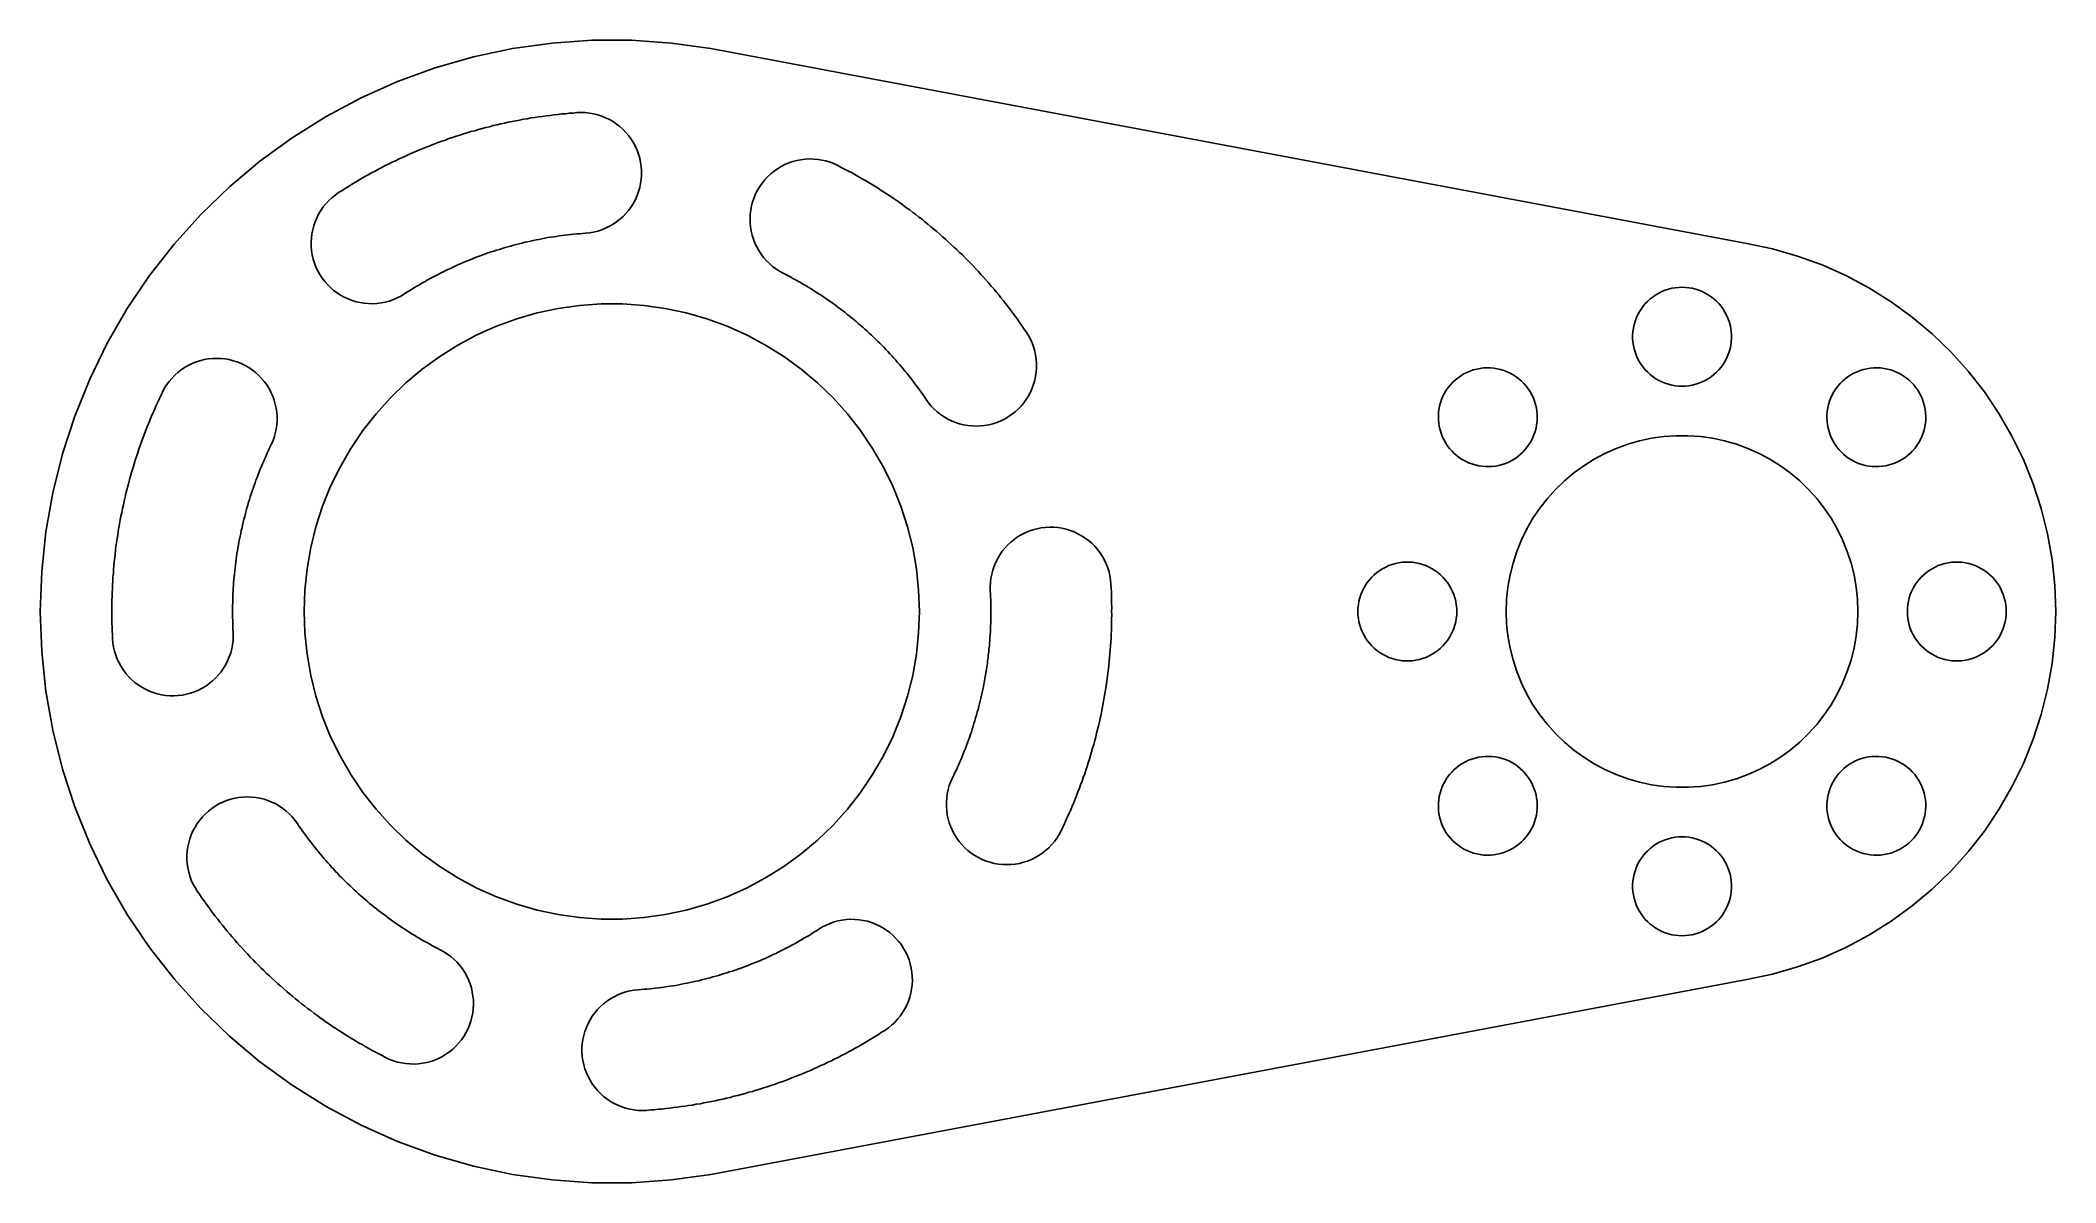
# Model space of a CAD drawing. Header units: metres. Extents: x -1.02 to 2.59, y -1.02 to 1.02.
import ezdxf

# ---------------------------------------------------------------- set-up
doc = ezdxf.new("R2010")
doc.units = ezdxf.units.M

msp = doc.modelspace()

# ---------------------------------------------------------------- linework, layer by layer
for p, q in [((-0.107, 1.018), (-0.1777, 1.0081)), ((-0.0357, 1.023), (-0.107, 1.018)), ((0.0357, 1.023), (-0.0357, 1.023)), ((0.107, 1.018), (0.0357, 1.023)), ((0.1777, 1.0081), (0.107, 1.018)), ((-0.2476, 0.9932), (-0.3163, 0.9735)), ((-0.1777, 1.0081), (-0.2476, 0.9932)), ((2.0335, 0.6591), (0.1777, 1.0081)), ((-0.3835, 0.9491), (-0.4487, 0.92)), ((-0.3163, 0.9735), (-0.3835, 0.9491)), ((-0.4487, 0.92), (-0.5118, 0.8865)), ((-0.5118, 0.8865), (-0.5724, 0.8486)), ((-0.2322, 0.8648), (-0.2256, 0.8668)), ((-0.2256, 0.8668), (-0.2189, 0.8683)), ((-0.2189, 0.8683), (-0.2122, 0.8702)), ((-0.2122, 0.8702), (-0.2055, 0.8716)), ((-0.2055, 0.8716), (-0.1988, 0.8733)), ((-0.1988, 0.8733), (-0.192, 0.8746)), ((-0.192, 0.8746), (-0.1853, 0.8763)), ((-0.1853, 0.8763), (-0.1785, 0.8775)), ((-0.1785, 0.8775), (-0.1718, 0.879)), ((-0.1718, 0.879), (-0.165, 0.8801)), ((-0.165, 0.8801), (-0.1582, 0.8816)), ((-0.1582, 0.8816), (-0.1514, 0.8826)), ((-0.1514, 0.8826), (-0.1447, 0.8839)), ((-0.1447, 0.8839), (-0.1378, 0.8848)), ((-0.1378, 0.8848), (-0.131, 0.886)), ((-0.131, 0.886), (-0.1242, 0.8868)), ((-0.1242, 0.8868), (-0.1174, 0.8879)), ((-0.1174, 0.8879), (-0.1105, 0.8886)), ((-0.1105, 0.8886), (-0.1037, 0.8896)), ((-0.1037, 0.8896), (-0.0968, 0.8902)), ((-0.0968, 0.8902), (-0.09, 0.8911)), ((-0.09, 0.8911), (-0.0831, 0.8916)), ((-0.0831, 0.8916), (-0.0762, 0.8924)), ((-0.0762, 0.8924), (-0.0693, 0.8928)), ((-0.0693, 0.8928), (-0.0625, 0.8935)), ((-0.0625, 0.8935), (-0.0549, 0.8938)), ((-0.0549, 0.8938), (-0.0474, 0.8935)), ((-0.0474, 0.8935), (-0.0399, 0.8927)), ((-0.0399, 0.8927), (-0.0324, 0.8914)), ((-0.0324, 0.8914), (-0.0251, 0.8896)), ((-0.0251, 0.8896), (-0.0179, 0.8872)), ((-0.0179, 0.8872), (-0.0109, 0.8844)), ((-0.0109, 0.8844), (-0.0041, 0.8811)), ((-0.0041, 0.8811), (0.0024, 0.8773)), ((0.0024, 0.8773), (0.0087, 0.8731)), ((0.0087, 0.8731), (0.0147, 0.8684)), ((0.0147, 0.8684), (0.0203, 0.8634)), ((-0.5724, 0.8486), (-0.6302, 0.8066)), ((-0.3367, 0.8297), (-0.3304, 0.8325)), ((-0.3304, 0.8325), (-0.3239, 0.8348)), ((-0.3239, 0.8348), (-0.3175, 0.8375)), ((-0.3175, 0.8375), (-0.311, 0.8397)), ((-0.311, 0.8397), (-0.3046, 0.8423)), ((-0.3046, 0.8423), (-0.298, 0.8444)), ((-0.298, 0.8444), (-0.2916, 0.8469)), ((-0.2916, 0.8469), (-0.285, 0.8489)), ((-0.285, 0.8489), (-0.2785, 0.8513)), ((-0.2785, 0.8513), (-0.2719, 0.8532)), ((-0.2719, 0.8532), (-0.2654, 0.8554)), ((-0.2654, 0.8554), (-0.2587, 0.8573)), ((-0.2587, 0.8573), (-0.2522, 0.8594)), ((-0.2522, 0.8594), (-0.2455, 0.8611)), ((-0.2455, 0.8611), (-0.2389, 0.8632)), ((-0.2389, 0.8632), (-0.2322, 0.8648)), ((0.0203, 0.8634), (0.0255, 0.8579)), ((0.0255, 0.8579), (0.0304, 0.8521)), ((0.0304, 0.8521), (0.0348, 0.846)), ((0.0348, 0.846), (0.0388, 0.8396)), ((0.0388, 0.8396), (0.0424, 0.8329)), ((0.0424, 0.8329), (0.0455, 0.826)), ((-0.6302, 0.8066), (-0.6849, 0.7607)), ((-0.4181, 0.7921), (-0.4118, 0.7951)), ((-0.4118, 0.7951), (-0.4058, 0.7985)), ((-0.4058, 0.7985), (-0.3996, 0.8014)), ((-0.3996, 0.8014), (-0.3935, 0.8046)), ((-0.3935, 0.8046), (-0.3872, 0.8074)), ((-0.3872, 0.8074), (-0.381, 0.8106)), ((-0.381, 0.8106), (-0.3747, 0.8133)), ((-0.3747, 0.8133), (-0.3685, 0.8164)), ((-0.3685, 0.8164), (-0.3621, 0.819)), ((-0.3621, 0.819), (-0.3559, 0.8219)), ((-0.3559, 0.8219), (-0.3495, 0.8244)), ((-0.3495, 0.8244), (-0.3432, 0.8273)), ((-0.3432, 0.8273), (-0.3367, 0.8297)), ((0.0455, 0.826), (0.048, 0.8189)), ((0.048, 0.8189), (0.0501, 0.8117)), ((0.0501, 0.8117), (0.0517, 0.8043)), ((0.0517, 0.8043), (0.0527, 0.7968)), ((0.0527, 0.7968), (0.0533, 0.7893)), ((0.2969, 0.793), (0.3033, 0.7969)), ((0.3033, 0.7969), (0.3101, 0.8003)), ((0.3101, 0.8003), (0.317, 0.8033)), ((0.317, 0.8033), (0.3242, 0.8058)), ((0.3242, 0.8058), (0.3315, 0.8078)), ((0.3315, 0.8078), (0.3389, 0.8092)), ((0.3389, 0.8092), (0.3464, 0.8101)), ((0.3464, 0.8101), (0.3539, 0.8106)), ((0.3539, 0.8106), (0.3615, 0.8104)), ((0.3615, 0.8104), (0.369, 0.8098)), ((0.369, 0.8098), (0.3765, 0.8086)), ((0.3765, 0.8086), (0.3838, 0.8069)), ((0.3838, 0.8069), (0.3911, 0.8048)), ((0.3911, 0.8048), (0.3981, 0.8021)), ((0.3981, 0.8021), (0.405, 0.7989)), ((0.405, 0.7989), (0.411, 0.7955)), ((0.411, 0.7955), (0.4172, 0.7925)), ((-0.6849, 0.7607), (-0.7363, 0.7111)), ((-0.4777, 0.7576), (-0.4718, 0.7611)), ((-0.4718, 0.7611), (-0.466, 0.7649)), ((-0.466, 0.7649), (-0.46, 0.7683)), ((-0.46, 0.7683), (-0.4542, 0.772)), ((-0.4542, 0.772), (-0.4481, 0.7753)), ((-0.4481, 0.7753), (-0.4422, 0.7789)), ((-0.4422, 0.7789), (-0.4361, 0.7821)), ((-0.4361, 0.7821), (-0.4302, 0.7856)), ((-0.4302, 0.7856), (-0.424, 0.7887)), ((-0.424, 0.7887), (-0.4181, 0.7921)), ((0.0501, 0.7593), (0.048, 0.752)), ((0.0517, 0.7667), (0.0501, 0.7593)), ((0.0527, 0.7742), (0.0517, 0.7667)), ((0.0533, 0.7817), (0.0527, 0.7742)), ((0.0533, 0.7893), (0.0533, 0.7817)), ((0.2612, 0.7546), (0.2651, 0.7611)), ((0.2651, 0.7611), (0.2694, 0.7673)), ((0.2694, 0.7673), (0.2742, 0.7732)), ((0.2742, 0.7732), (0.2793, 0.7787)), ((0.2793, 0.7787), (0.2848, 0.7839)), ((0.2848, 0.7839), (0.2907, 0.7886)), ((0.2907, 0.7886), (0.2969, 0.793)), ((0.4172, 0.7925), (0.4232, 0.7891)), ((0.4232, 0.7891), (0.4294, 0.786)), ((0.4294, 0.786), (0.4353, 0.7825)), ((0.4353, 0.7825), (0.4414, 0.7793)), ((0.4414, 0.7793), (0.4473, 0.7757)), ((0.4473, 0.7757), (0.4534, 0.7724)), ((0.4534, 0.7724), (0.4592, 0.7687)), ((0.4592, 0.7687), (0.4652, 0.7654)), ((0.4652, 0.7654), (0.471, 0.7616)), ((0.471, 0.7616), (0.477, 0.7581)), ((-0.5211, 0.7183), (-0.5168, 0.7245)), ((-0.5168, 0.7245), (-0.5121, 0.7304)), ((-0.5121, 0.7304), (-0.5069, 0.7359)), ((-0.5069, 0.7359), (-0.5014, 0.7411)), ((-0.5014, 0.7411), (-0.4955, 0.7458)), ((-0.4955, 0.7458), (-0.4894, 0.7502)), ((-0.4894, 0.7502), (-0.4835, 0.7537)), ((-0.4835, 0.7537), (-0.4777, 0.7576)), ((0.0348, 0.7249), (0.0304, 0.7188)), ((0.0388, 0.7313), (0.0348, 0.7249)), ((0.0424, 0.738), (0.0388, 0.7313)), ((0.0455, 0.7449), (0.0424, 0.738)), ((0.048, 0.752), (0.0455, 0.7449)), ((0.2491, 0.719), (0.2505, 0.7265)), ((0.2505, 0.7265), (0.2524, 0.7338)), ((0.2524, 0.7338), (0.2549, 0.7409)), ((0.2549, 0.7409), (0.2578, 0.7479)), ((0.2578, 0.7479), (0.2612, 0.7546)), ((0.477, 0.7581), (0.4827, 0.7542)), ((0.4827, 0.7542), (0.4886, 0.7507)), ((0.4886, 0.7507), (0.4942, 0.7467)), ((0.4942, 0.7467), (0.5001, 0.7431)), ((0.5001, 0.7431), (0.5057, 0.739)), ((0.5057, 0.739), (0.5115, 0.7353)), ((0.5115, 0.7353), (0.517, 0.7311)), ((0.517, 0.7311), (0.5227, 0.7273)), ((0.5227, 0.7273), (0.5282, 0.7231)), ((0.5282, 0.7231), (0.5339, 0.7192)), ((-0.7363, 0.7111), (-0.7841, 0.658)), ((-0.5357, 0.6836), (-0.5338, 0.6909)), ((-0.5338, 0.6909), (-0.5314, 0.6981)), ((-0.5314, 0.6981), (-0.5284, 0.705)), ((-0.5284, 0.705), (-0.525, 0.7118)), ((-0.525, 0.7118), (-0.5211, 0.7183)), ((-0.0109, 0.6866), (-0.0179, 0.6837)), ((-0.0041, 0.6899), (-0.0109, 0.6866)), ((0.0024, 0.6937), (-0.0041, 0.6899)), ((0.0087, 0.6979), (0.0024, 0.6937)), ((0.0147, 0.7025), (0.0087, 0.6979)), ((0.0203, 0.7076), (0.0147, 0.7025)), ((0.0255, 0.713), (0.0203, 0.7076)), ((0.0304, 0.7188), (0.0255, 0.713)), ((0.2478, 0.704), (0.2482, 0.7115)), ((0.2479, 0.6964), (0.2478, 0.704)), ((0.2486, 0.6889), (0.2479, 0.6964)), ((0.2482, 0.7115), (0.2491, 0.719)), ((0.2498, 0.6814), (0.2486, 0.6889)), ((0.5339, 0.7192), (0.5393, 0.7149)), ((0.5393, 0.7149), (0.5449, 0.7109)), ((0.5449, 0.7109), (0.5502, 0.7065)), ((0.5502, 0.7065), (0.5558, 0.7024)), ((0.5558, 0.7024), (0.561, 0.6979)), ((0.561, 0.6979), (0.5665, 0.6937)), ((0.5665, 0.6937), (0.5717, 0.6892)), ((0.5717, 0.6892), (0.5771, 0.6849)), ((-0.7841, 0.658), (-0.8281, 0.6017)), ((-0.5385, 0.6612), (-0.5381, 0.6687)), ((-0.5383, 0.6536), (-0.5385, 0.6612)), ((-0.5376, 0.6461), (-0.5383, 0.6536)), ((-0.5381, 0.6687), (-0.5372, 0.6762)), ((-0.5372, 0.6762), (-0.5357, 0.6836)), ((-0.1963, 0.6504), (-0.2012, 0.6486)), ((-0.1912, 0.6517), (-0.1963, 0.6504)), ((-0.1862, 0.6533), (-0.1912, 0.6517)), ((-0.1812, 0.6545), (-0.1862, 0.6533)), ((-0.1762, 0.6561), (-0.1812, 0.6545)), ((-0.1711, 0.6572), (-0.1762, 0.6561)), ((-0.166, 0.6587), (-0.1711, 0.6572)), ((-0.1609, 0.6598), (-0.166, 0.6587)), ((-0.1559, 0.6612), (-0.1609, 0.6598)), ((-0.1507, 0.6622), (-0.1559, 0.6612)), ((-0.1457, 0.6635), (-0.1507, 0.6622)), ((-0.1405, 0.6644), (-0.1457, 0.6635)), ((-0.1354, 0.6657), (-0.1405, 0.6644)), ((-0.1303, 0.6665), (-0.1354, 0.6657)), ((-0.1252, 0.6677), (-0.1303, 0.6665)), ((-0.12, 0.6684), (-0.1252, 0.6677)), ((-0.1149, 0.6696), (-0.12, 0.6684)), ((-0.1097, 0.6702), (-0.1149, 0.6696)), ((-0.1045, 0.6712), (-0.1097, 0.6702)), ((-0.0993, 0.6718), (-0.1045, 0.6712)), ((-0.0942, 0.6728), (-0.0993, 0.6718)), ((-0.089, 0.6733), (-0.0942, 0.6728)), ((-0.0838, 0.6741), (-0.089, 0.6733)), ((-0.0786, 0.6746), (-0.0838, 0.6741)), ((-0.0734, 0.6754), (-0.0786, 0.6746)), ((-0.0682, 0.6757), (-0.0734, 0.6754)), ((-0.063, 0.6764), (-0.0682, 0.6757)), ((-0.0578, 0.6767), (-0.063, 0.6764)), ((-0.0526, 0.6773), (-0.0578, 0.6767)), ((-0.0474, 0.6775), (-0.0526, 0.6773)), ((-0.0399, 0.6783), (-0.0474, 0.6775)), ((-0.0324, 0.6796), (-0.0399, 0.6783)), ((-0.0251, 0.6814), (-0.0324, 0.6796)), ((-0.0179, 0.6837), (-0.0251, 0.6814)), ((0.2515, 0.6741), (0.2498, 0.6814)), ((0.2537, 0.6669), (0.2515, 0.6741)), ((0.2565, 0.6598), (0.2537, 0.6669)), ((0.2597, 0.653), (0.2565, 0.6598)), ((0.2633, 0.6464), (0.2597, 0.653)), ((0.5771, 0.6849), (0.5823, 0.6803)), ((0.5823, 0.6803), (0.5876, 0.676)), ((0.5876, 0.676), (0.5927, 0.6713)), ((0.5927, 0.6713), (0.598, 0.6668)), ((0.598, 0.6668), (0.6029, 0.6621)), ((0.6029, 0.6621), (0.6081, 0.6576)), ((0.6081, 0.6576), (0.613, 0.6527)), ((0.613, 0.6527), (0.6182, 0.6481)), ((2.0792, 0.6494), (2.0335, 0.6591)), ((-0.5364, 0.6386), (-0.5376, 0.6461)), ((-0.5347, 0.6313), (-0.5364, 0.6386)), ((-0.5325, 0.624), (-0.5347, 0.6313)), ((-0.5298, 0.617), (-0.5325, 0.624)), ((-0.5266, 0.6101), (-0.5298, 0.617)), ((-0.2889, 0.6146), (-0.2937, 0.6126)), ((-0.2843, 0.617), (-0.2889, 0.6146)), ((-0.2794, 0.619), (-0.2843, 0.617)), ((-0.2747, 0.6213), (-0.2794, 0.619)), ((-0.2698, 0.6232), (-0.2747, 0.6213)), ((-0.2651, 0.6255), (-0.2698, 0.6232)), ((-0.2602, 0.6273), (-0.2651, 0.6255)), ((-0.2555, 0.6295), (-0.2602, 0.6273)), ((-0.2505, 0.6312), (-0.2555, 0.6295)), ((-0.2457, 0.6333), (-0.2505, 0.6312)), ((-0.2408, 0.635), (-0.2457, 0.6333)), ((-0.2359, 0.637), (-0.2408, 0.635)), ((-0.231, 0.6387), (-0.2359, 0.637)), ((-0.2261, 0.6406), (-0.231, 0.6387)), ((-0.2211, 0.6421), (-0.2261, 0.6406)), ((-0.2162, 0.644), (-0.2211, 0.6421)), ((-0.2112, 0.6455), (-0.2162, 0.644)), ((-0.2063, 0.6473), (-0.2112, 0.6455)), ((-0.2012, 0.6486), (-0.2063, 0.6473)), ((0.2675, 0.64), (0.2633, 0.6464)), ((0.272, 0.634), (0.2675, 0.64)), ((0.277, 0.6283), (0.272, 0.634)), ((0.2824, 0.623), (0.277, 0.6283)), ((0.2881, 0.618), (0.2824, 0.623)), ((0.2941, 0.6135), (0.2881, 0.618)), ((0.6182, 0.6481), (0.623, 0.6432)), ((0.623, 0.6432), (0.6281, 0.6385)), ((0.6281, 0.6385), (0.6329, 0.6335)), ((0.6329, 0.6335), (0.6379, 0.6288)), ((0.6379, 0.6288), (0.6425, 0.6237)), ((0.6425, 0.6237), (0.6475, 0.6189)), ((0.6475, 0.6189), (0.6521, 0.6137)), ((2.1241, 0.6365), (2.0792, 0.6494)), ((2.168, 0.6206), (2.1241, 0.6365)), ((2.2107, 0.6016), (2.168, 0.6206)), ((-0.8281, 0.6017), (-0.8681, 0.5424)), ((-0.5229, 0.6035), (-0.5266, 0.6101)), ((-0.5188, 0.5972), (-0.5229, 0.6035)), ((-0.5142, 0.5912), (-0.5188, 0.5972)), ((-0.5092, 0.5855), (-0.5142, 0.5912)), ((-0.5039, 0.5802), (-0.5092, 0.5855)), ((-0.4982, 0.5752), (-0.5039, 0.5802)), ((-0.3534, 0.58), (-0.3579, 0.5774)), ((-0.349, 0.5828), (-0.3534, 0.58)), ((-0.3444, 0.5853), (-0.349, 0.5828)), ((-0.34, 0.5881), (-0.3444, 0.5853)), ((-0.3353, 0.5906), (-0.34, 0.5881)), ((-0.3309, 0.5933), (-0.3353, 0.5906)), ((-0.3262, 0.5957), (-0.3309, 0.5933)), ((-0.3217, 0.5983), (-0.3262, 0.5957)), ((-0.317, 0.6006), (-0.3217, 0.5983)), ((-0.3124, 0.6032), (-0.317, 0.6006)), ((-0.3077, 0.6054), (-0.3124, 0.6032)), ((-0.3031, 0.608), (-0.3077, 0.6054)), ((-0.2983, 0.6101), (-0.3031, 0.608)), ((-0.2937, 0.6126), (-0.2983, 0.6101)), ((0.3005, 0.6094), (0.2941, 0.6135)), ((0.3071, 0.6057), (0.3005, 0.6094)), ((0.3118, 0.6035), (0.3071, 0.6057)), ((0.3164, 0.6009), (0.3118, 0.6035)), ((0.3211, 0.5987), (0.3164, 0.6009)), ((0.3256, 0.596), (0.3211, 0.5987)), ((0.3303, 0.5937), (0.3256, 0.596)), ((0.3347, 0.5909), (0.3303, 0.5937)), ((0.3394, 0.5885), (0.3347, 0.5909)), ((0.3438, 0.5857), (0.3394, 0.5885)), ((0.3484, 0.5832), (0.3438, 0.5857)), ((0.3528, 0.5803), (0.3484, 0.5832)), ((0.3573, 0.5778), (0.3528, 0.5803)), ((0.3617, 0.5748), (0.3573, 0.5778)), ((0.6521, 0.6137), (0.6569, 0.6088)), ((0.6569, 0.6088), (0.6614, 0.6036)), ((0.6614, 0.6036), (0.6662, 0.5986)), ((0.6662, 0.5986), (0.6707, 0.5933)), ((0.6707, 0.5933), (0.6754, 0.5883)), ((0.6754, 0.5883), (0.6797, 0.5829)), ((0.6797, 0.5829), (0.6843, 0.5778)), ((0.6843, 0.5778), (0.6886, 0.5724)), ((1.8929, 0.5773), (1.8989, 0.5788)), ((1.8989, 0.5788), (1.905, 0.5798)), ((1.905, 0.5798), (1.9111, 0.5805)), ((1.9111, 0.5805), (1.9173, 0.5807)), ((1.9173, 0.5807), (1.9235, 0.5805)), ((1.9235, 0.5805), (1.9297, 0.5798)), ((1.9297, 0.5798), (1.9357, 0.5788)), ((1.9357, 0.5788), (1.9417, 0.5773)), ((2.252, 0.5796), (2.2107, 0.6016)), ((2.2916, 0.5549), (2.252, 0.5796)), ((-0.8681, 0.5424), (-0.9038, 0.4806)), ((-0.4921, 0.5707), (-0.4982, 0.5752)), ((-0.4858, 0.5666), (-0.4921, 0.5707)), ((-0.4792, 0.5629), (-0.4858, 0.5666)), ((-0.4723, 0.5597), (-0.4792, 0.5629)), ((-0.4652, 0.557), (-0.4723, 0.5597)), ((-0.458, 0.5549), (-0.4652, 0.557)), ((-0.4506, 0.5532), (-0.458, 0.5549)), ((-0.4432, 0.552), (-0.4506, 0.5532)), ((-0.4356, 0.5514), (-0.4432, 0.552)), ((-0.4281, 0.5512), (-0.4356, 0.5514)), ((-0.4205, 0.5517), (-0.4281, 0.5512)), ((-0.413, 0.5526), (-0.4205, 0.5517)), ((-0.4056, 0.554), (-0.413, 0.5526)), ((-0.3983, 0.556), (-0.4056, 0.554)), ((-0.3912, 0.5585), (-0.3983, 0.556)), ((-0.3842, 0.5615), (-0.3912, 0.5585)), ((-0.3775, 0.5649), (-0.3842, 0.5615)), ((-0.3711, 0.5688), (-0.3775, 0.5649)), ((-0.3668, 0.5718), (-0.3711, 0.5688)), ((-0.3622, 0.5745), (-0.3668, 0.5718)), ((-0.3579, 0.5774), (-0.3622, 0.5745)), ((-0.1333, 0.5348), (-0.0957, 0.5428)), ((-0.0957, 0.5428), (-0.0576, 0.5482)), ((-0.0576, 0.5482), (-0.0192, 0.5508)), ((-0.0192, 0.5508), (0.0192, 0.5508)), ((0.0192, 0.5508), (0.0576, 0.5482)), ((0.0576, 0.5482), (0.0957, 0.5428)), ((0.0957, 0.5428), (0.1333, 0.5348)), ((0.3662, 0.5722), (0.3617, 0.5748)), ((0.3705, 0.5692), (0.3662, 0.5722)), ((0.3749, 0.5665), (0.3705, 0.5692)), ((0.3792, 0.5634), (0.3749, 0.5665)), ((0.3836, 0.5606), (0.3792, 0.5634)), ((0.3878, 0.5575), (0.3836, 0.5606)), ((0.3922, 0.5547), (0.3878, 0.5575)), ((0.3964, 0.5515), (0.3922, 0.5547)), ((0.4007, 0.5486), (0.3964, 0.5515)), ((0.4048, 0.5453), (0.4007, 0.5486)), ((0.4091, 0.5423), (0.4048, 0.5453)), ((0.4132, 0.539), (0.4091, 0.5423)), ((0.6886, 0.5724), (0.6932, 0.5672)), ((0.6932, 0.5672), (0.6973, 0.5617)), ((0.6973, 0.5617), (0.7018, 0.5565)), ((0.7018, 0.5565), (0.7059, 0.5509)), ((0.7059, 0.5509), (0.7103, 0.5456)), ((0.7103, 0.5456), (0.7143, 0.54)), ((1.8406, 0.5364), (1.8439, 0.5417)), ((1.8439, 0.5417), (1.8475, 0.5467)), ((1.8475, 0.5467), (1.8515, 0.5514)), ((1.8515, 0.5514), (1.8558, 0.5558)), ((1.8558, 0.5558), (1.8604, 0.56)), ((1.8604, 0.56), (1.8653, 0.5638)), ((1.8653, 0.5638), (1.8704, 0.5672)), ((1.8704, 0.5672), (1.8757, 0.5703)), ((1.8757, 0.5703), (1.8813, 0.573)), ((1.8813, 0.573), (1.887, 0.5754)), ((1.887, 0.5754), (1.8929, 0.5773)), ((1.9417, 0.5773), (1.9476, 0.5754)), ((1.9476, 0.5754), (1.9533, 0.573)), ((1.9533, 0.573), (1.9589, 0.5703)), ((1.9589, 0.5703), (1.9643, 0.5672)), ((1.9643, 0.5672), (1.9694, 0.5638)), ((1.9694, 0.5638), (1.9743, 0.56)), ((1.9743, 0.56), (1.9789, 0.5558)), ((1.9789, 0.5558), (1.9831, 0.5514)), ((1.9831, 0.5514), (1.9871, 0.5467)), ((1.9871, 0.5467), (1.9908, 0.5417)), ((1.9908, 0.5417), (1.994, 0.5364)), ((2.3294, 0.5274), (2.2916, 0.5549)), ((-0.2416, 0.4954), (-0.2065, 0.511)), ((-0.2065, 0.511), (-0.1703, 0.5242)), ((-0.1703, 0.5242), (-0.1333, 0.5348)), ((0.1333, 0.5348), (0.1703, 0.5242)), ((0.1703, 0.5242), (0.2065, 0.511)), ((0.2065, 0.511), (0.2416, 0.4954)), ((0.4174, 0.536), (0.4132, 0.539)), ((0.4214, 0.5326), (0.4174, 0.536)), ((0.4256, 0.5295), (0.4214, 0.5326)), ((0.4296, 0.526), (0.4256, 0.5295)), ((0.4337, 0.5229), (0.4296, 0.526)), ((0.4376, 0.5193), (0.4337, 0.5229)), ((0.4417, 0.5161), (0.4376, 0.5193)), ((0.4456, 0.5125), (0.4417, 0.5161)), ((0.4496, 0.5093), (0.4456, 0.5125)), ((0.4534, 0.5056), (0.4496, 0.5093)), ((0.4574, 0.5023), (0.4534, 0.5056)), ((0.7143, 0.54), (0.7186, 0.5346)), ((0.7186, 0.5346), (0.7225, 0.5289)), ((0.7225, 0.5289), (0.7268, 0.5235)), ((0.7268, 0.5235), (0.7306, 0.5177)), ((0.7306, 0.5177), (0.7347, 0.5122)), ((0.7347, 0.5122), (0.7385, 0.5064)), ((0.7385, 0.5064), (0.7425, 0.5009)), ((1.8292, 0.5014), (1.8301, 0.5075)), ((1.8301, 0.5075), (1.8314, 0.5136)), ((1.8314, 0.5136), (1.8331, 0.5195)), ((1.8331, 0.5195), (1.8352, 0.5253)), ((1.8352, 0.5253), (1.8377, 0.531)), ((1.8377, 0.531), (1.8406, 0.5364)), ((1.994, 0.5364), (1.9969, 0.531)), ((1.9969, 0.531), (1.9994, 0.5253)), ((1.9994, 0.5253), (2.0016, 0.5195)), ((2.0016, 0.5195), (2.0033, 0.5136)), ((2.0033, 0.5136), (2.0046, 0.5075)), ((2.0046, 0.5075), (2.0054, 0.5014)), ((2.3652, 0.4974), (2.3294, 0.5274)), ((-0.9038, 0.4806), (-0.9351, 0.4163)), ((-0.3082, 0.457), (-0.2756, 0.4773)), ((-0.2756, 0.4773), (-0.2416, 0.4954)), ((0.2416, 0.4954), (0.2756, 0.4773)), ((0.2756, 0.4773), (0.3082, 0.457)), ((0.4611, 0.4986), (0.4574, 0.5023)), ((0.4651, 0.4952), (0.4611, 0.4986)), ((0.4687, 0.4914), (0.4651, 0.4952)), ((0.4727, 0.4879), (0.4687, 0.4914)), ((0.4763, 0.4841), (0.4727, 0.4879)), ((0.4801, 0.4806), (0.4763, 0.4841)), ((0.4837, 0.4768), (0.4801, 0.4806)), ((0.4875, 0.4732), (0.4837, 0.4768)), ((0.4909, 0.4693), (0.4875, 0.4732)), ((0.7425, 0.5009), (0.7465, 0.4944)), ((0.7465, 0.4944), (0.7501, 0.4878)), ((0.7501, 0.4878), (0.7532, 0.4809)), ((0.7532, 0.4809), (0.7558, 0.4738)), ((0.7558, 0.4738), (0.7578, 0.4665)), ((1.8288, 0.4952), (1.8292, 0.5014)), ((1.8288, 0.489), (1.8288, 0.4952)), ((1.8292, 0.4829), (1.8288, 0.489)), ((1.8301, 0.4767), (1.8292, 0.4829)), ((1.8314, 0.4707), (1.8301, 0.4767)), ((1.8331, 0.4648), (1.8314, 0.4707)), ((2.0033, 0.4707), (2.0016, 0.4648)), ((2.0046, 0.4767), (2.0033, 0.4707)), ((2.0054, 0.4829), (2.0046, 0.4767)), ((2.0054, 0.5014), (2.0059, 0.4952)), ((2.0059, 0.489), (2.0054, 0.4829)), ((2.0059, 0.4952), (2.0059, 0.489)), ((2.3988, 0.4649), (2.3652, 0.4974)), ((-0.7713, 0.4328), (-0.7651, 0.437)), ((-0.7651, 0.437), (-0.7585, 0.4408)), ((-0.7585, 0.4408), (-0.7517, 0.4441)), ((-0.7517, 0.4441), (-0.7447, 0.4469)), ((-0.7447, 0.4469), (-0.7376, 0.4492)), ((-0.7376, 0.4492), (-0.7302, 0.4511)), ((-0.7302, 0.4511), (-0.7228, 0.4524)), ((-0.7228, 0.4524), (-0.7153, 0.4532)), ((-0.7153, 0.4532), (-0.7077, 0.4534)), ((-0.7077, 0.4534), (-0.7002, 0.4532)), ((-0.7002, 0.4532), (-0.6926, 0.4524)), ((-0.6926, 0.4524), (-0.6852, 0.4511)), ((-0.6852, 0.4511), (-0.6779, 0.4492)), ((-0.6779, 0.4492), (-0.6707, 0.4469)), ((-0.6707, 0.4469), (-0.6637, 0.4441)), ((-0.6637, 0.4441), (-0.6569, 0.4408)), ((-0.6569, 0.4408), (-0.6503, 0.437)), ((-0.6503, 0.437), (-0.6441, 0.4328)), ((-0.3688, 0.4096), (-0.3393, 0.4343)), ((-0.3393, 0.4343), (-0.3082, 0.457)), ((0.3082, 0.457), (0.3393, 0.4343)), ((0.3393, 0.4343), (0.3688, 0.4096)), ((0.4947, 0.4656), (0.4909, 0.4693)), ((0.4981, 0.4616), (0.4947, 0.4656)), ((0.5018, 0.4579), (0.4981, 0.4616)), ((0.5052, 0.4539), (0.5018, 0.4579)), ((0.5088, 0.4501), (0.5052, 0.4539)), ((0.5121, 0.4461), (0.5088, 0.4501)), ((0.5157, 0.4423), (0.5121, 0.4461)), ((0.5189, 0.4381), (0.5157, 0.4423)), ((0.5224, 0.4343), (0.5189, 0.4381)), ((0.5256, 0.4301), (0.5224, 0.4343)), ((0.7578, 0.4665), (0.7594, 0.4591)), ((0.7594, 0.4591), (0.7605, 0.4516)), ((0.7605, 0.4516), (0.761, 0.4441)), ((0.761, 0.4365), (0.7605, 0.429)), ((0.761, 0.4441), (0.761, 0.4365)), ((1.5434, 0.4327), (1.5494, 0.4343)), ((1.5494, 0.4343), (1.5555, 0.4355)), ((1.5555, 0.4355), (1.5616, 0.4362)), ((1.5616, 0.4362), (1.5678, 0.4366)), ((1.5678, 0.4366), (1.574, 0.4364)), ((1.574, 0.4364), (1.5801, 0.4359)), ((1.5801, 0.4359), (1.5862, 0.4349)), ((1.5862, 0.4349), (1.5923, 0.4335)), ((1.5923, 0.4335), (1.5982, 0.4317)), ((1.8352, 0.4589), (1.8331, 0.4648)), ((1.8377, 0.4533), (1.8352, 0.4589)), ((1.8406, 0.4478), (1.8377, 0.4533)), ((1.8439, 0.4426), (1.8406, 0.4478)), ((1.8475, 0.4376), (1.8439, 0.4426)), ((1.8515, 0.4329), (1.8475, 0.4376)), ((1.9871, 0.4376), (1.9831, 0.4329)), ((1.9908, 0.4426), (1.9871, 0.4376)), ((1.994, 0.4478), (1.9908, 0.4426)), ((1.9969, 0.4533), (1.994, 0.4478)), ((1.9994, 0.4589), (1.9969, 0.4533)), ((2.0016, 0.4648), (1.9994, 0.4589)), ((2.2365, 0.4317), (2.2424, 0.4335)), ((2.2424, 0.4335), (2.2484, 0.4349)), ((2.2484, 0.4349), (2.2545, 0.4359)), ((2.2545, 0.4359), (2.2607, 0.4364)), ((2.2607, 0.4364), (2.2668, 0.4366)), ((2.2668, 0.4366), (2.273, 0.4362)), ((2.273, 0.4362), (2.2792, 0.4355)), ((2.2792, 0.4355), (2.2852, 0.4343)), ((2.2852, 0.4343), (2.2912, 0.4327)), ((2.43, 0.4302), (2.3988, 0.4649)), ((-0.9351, 0.4163), (-0.9619, 0.3501)), ((-0.805, 0.3926), (-0.8015, 0.3993)), ((-0.8015, 0.3993), (-0.7975, 0.4057)), ((-0.7975, 0.4057), (-0.793, 0.4118)), ((-0.793, 0.4118), (-0.7882, 0.4176)), ((-0.7882, 0.4176), (-0.7829, 0.4231)), ((-0.7829, 0.4231), (-0.7773, 0.4281)), ((-0.7773, 0.4281), (-0.7713, 0.4328)), ((-0.6441, 0.4328), (-0.6381, 0.4281)), ((-0.6381, 0.4281), (-0.6325, 0.4231)), ((-0.6325, 0.4231), (-0.6273, 0.4176)), ((-0.6273, 0.4176), (-0.6224, 0.4118)), ((-0.6224, 0.4118), (-0.618, 0.4057)), ((-0.618, 0.4057), (-0.6139, 0.3993)), ((-0.6139, 0.3993), (-0.6104, 0.3926)), ((-0.3965, 0.3829), (-0.3688, 0.4096)), ((0.3688, 0.4096), (0.3965, 0.3829)), ((0.529, 0.4262), (0.5256, 0.4301)), ((0.5321, 0.422), (0.529, 0.4262)), ((0.5355, 0.418), (0.5321, 0.422)), ((0.5386, 0.4137), (0.5355, 0.418)), ((0.5419, 0.4097), (0.5386, 0.4137)), ((0.5449, 0.4054), (0.5419, 0.4097)), ((0.5482, 0.4013), (0.5449, 0.4054)), ((0.5511, 0.3969), (0.5482, 0.4013)), ((0.7532, 0.3998), (0.7501, 0.3928)), ((0.7558, 0.4069), (0.7532, 0.3998)), ((0.7578, 0.4141), (0.7558, 0.4069)), ((0.7594, 0.4215), (0.7578, 0.4141)), ((0.7605, 0.429), (0.7594, 0.4215)), ((1.495, 0.3962), (1.4986, 0.4013)), ((1.4986, 0.4013), (1.5025, 0.4061)), ((1.5025, 0.4061), (1.5067, 0.4106)), ((1.5067, 0.4106), (1.5112, 0.4148)), ((1.5112, 0.4148), (1.516, 0.4187)), ((1.516, 0.4187), (1.5211, 0.4223)), ((1.5211, 0.4223), (1.5264, 0.4255)), ((1.5264, 0.4255), (1.5319, 0.4283)), ((1.5319, 0.4283), (1.5376, 0.4307)), ((1.5376, 0.4307), (1.5434, 0.4327)), ((1.5982, 0.4317), (1.6039, 0.4295)), ((1.6039, 0.4295), (1.6096, 0.4269)), ((1.6096, 0.4269), (1.615, 0.4239)), ((1.615, 0.4239), (1.6201, 0.4205)), ((1.6201, 0.4205), (1.6251, 0.4168)), ((1.6251, 0.4168), (1.6298, 0.4128)), ((1.6298, 0.4128), (1.6341, 0.4084)), ((1.6341, 0.4084), (1.6382, 0.4037)), ((1.6382, 0.4037), (1.6419, 0.3988)), ((1.6419, 0.3988), (1.6453, 0.3936)), ((1.8558, 0.4284), (1.8515, 0.4329)), ((1.8604, 0.4243), (1.8558, 0.4284)), ((1.8653, 0.4205), (1.8604, 0.4243)), ((1.8704, 0.417), (1.8653, 0.4205)), ((1.8757, 0.4139), (1.8704, 0.417)), ((1.8813, 0.4112), (1.8757, 0.4139)), ((1.887, 0.4089), (1.8813, 0.4112)), ((1.8929, 0.407), (1.887, 0.4089)), ((1.8989, 0.4055), (1.8929, 0.407)), ((1.905, 0.4044), (1.8989, 0.4055)), ((1.9111, 0.4038), (1.905, 0.4044)), ((1.9173, 0.4035), (1.9111, 0.4038)), ((1.9235, 0.4038), (1.9173, 0.4035)), ((1.9297, 0.4044), (1.9235, 0.4038)), ((1.9357, 0.4055), (1.9297, 0.4044)), ((1.9417, 0.407), (1.9357, 0.4055)), ((1.9476, 0.4089), (1.9417, 0.407)), ((1.9533, 0.4112), (1.9476, 0.4089)), ((1.9589, 0.4139), (1.9533, 0.4112)), ((1.9643, 0.417), (1.9589, 0.4139)), ((1.9694, 0.4205), (1.9643, 0.417)), ((1.9743, 0.4243), (1.9694, 0.4205)), ((1.9789, 0.4284), (1.9743, 0.4243)), ((1.9831, 0.4329), (1.9789, 0.4284)), ((2.1894, 0.3936), (2.1928, 0.3988)), ((2.1928, 0.3988), (2.1965, 0.4037)), ((2.1965, 0.4037), (2.2005, 0.4084)), ((2.2005, 0.4084), (2.2049, 0.4128)), ((2.2049, 0.4128), (2.2096, 0.4168)), ((2.2096, 0.4168), (2.2145, 0.4205)), ((2.2145, 0.4205), (2.2197, 0.4239)), ((2.2197, 0.4239), (2.2251, 0.4269)), ((2.2251, 0.4269), (2.2307, 0.4295)), ((2.2307, 0.4295), (2.2365, 0.4317)), ((2.2912, 0.4327), (2.2971, 0.4307)), ((2.2971, 0.4307), (2.3027, 0.4283)), ((2.3027, 0.4283), (2.3083, 0.4255)), ((2.3083, 0.4255), (2.3136, 0.4223)), ((2.3136, 0.4223), (2.3186, 0.4187)), ((2.3186, 0.4187), (2.3234, 0.4148)), ((2.3234, 0.4148), (2.3279, 0.4106)), ((2.3279, 0.4106), (2.3322, 0.4061)), ((2.3322, 0.4061), (2.3361, 0.4013)), ((2.3361, 0.4013), (2.3396, 0.3962)), ((2.4588, 0.3934), (2.43, 0.4302)), ((-0.8223, 0.355), (-0.8193, 0.3613)), ((-0.8193, 0.3613), (-0.8167, 0.3677)), ((-0.8167, 0.3677), (-0.8137, 0.3739)), ((-0.8137, 0.3739), (-0.811, 0.3802)), ((-0.811, 0.3802), (-0.8078, 0.3863)), ((-0.8078, 0.3863), (-0.805, 0.3926)), ((-0.6104, 0.3926), (-0.6073, 0.3857)), ((-0.6073, 0.3857), (-0.6047, 0.3786)), ((-0.6047, 0.3786), (-0.6027, 0.3714)), ((-0.6027, 0.3714), (-0.6011, 0.364)), ((-0.6011, 0.364), (-0.6, 0.3565)), ((-0.4222, 0.3543), (-0.3965, 0.3829)), ((0.3965, 0.3829), (0.4222, 0.3543)), ((0.5543, 0.3928), (0.5511, 0.3969)), ((0.5571, 0.3884), (0.5543, 0.3928)), ((0.5603, 0.3842), (0.5571, 0.3884)), ((0.563, 0.3798), (0.5603, 0.3842)), ((0.5675, 0.3737), (0.563, 0.3798)), ((0.5723, 0.3679), (0.5675, 0.3737)), ((0.5776, 0.3624), (0.5723, 0.3679)), ((0.5832, 0.3574), (0.5776, 0.3624)), ((0.728, 0.3624), (0.7224, 0.3574)), ((0.7332, 0.3679), (0.728, 0.3624)), ((0.7381, 0.3737), (0.7332, 0.3679)), ((0.7425, 0.3798), (0.7381, 0.3737)), ((0.7465, 0.3862), (0.7425, 0.3798)), ((0.7501, 0.3928), (0.7465, 0.3862)), ((1.4811, 0.3557), (1.4818, 0.3618)), ((1.4818, 0.3618), (1.483, 0.3679)), ((1.483, 0.3679), (1.4846, 0.3739)), ((1.4846, 0.3739), (1.4866, 0.3797)), ((1.4866, 0.3797), (1.489, 0.3854)), ((1.489, 0.3854), (1.4919, 0.3909)), ((1.4919, 0.3909), (1.495, 0.3962)), ((1.6453, 0.3936), (1.6483, 0.3882)), ((1.6483, 0.3882), (1.6509, 0.3826)), ((1.6509, 0.3826), (1.6531, 0.3768)), ((1.6531, 0.3768), (1.6549, 0.3709)), ((1.6549, 0.3709), (1.6563, 0.3649)), ((1.6563, 0.3649), (1.6573, 0.3588)), ((2.1774, 0.3588), (2.1784, 0.3649)), ((2.1784, 0.3649), (2.1797, 0.3709)), ((2.1797, 0.3709), (2.1816, 0.3768)), ((2.1816, 0.3768), (2.1838, 0.3826)), ((2.1838, 0.3826), (2.1864, 0.3882)), ((2.1864, 0.3882), (2.1894, 0.3936)), ((2.3396, 0.3962), (2.3428, 0.3909)), ((2.3428, 0.3909), (2.3456, 0.3854)), ((2.3456, 0.3854), (2.348, 0.3797)), ((2.348, 0.3797), (2.35, 0.3739)), ((2.35, 0.3739), (2.3516, 0.3679)), ((2.3516, 0.3679), (2.3528, 0.3618)), ((2.3528, 0.3618), (2.3535, 0.3557)), ((2.4849, 0.3547), (2.4588, 0.3934)), ((-0.9619, 0.3501), (-0.984, 0.2821)), ((-0.8352, 0.323), (-0.8328, 0.3295)), ((-0.8328, 0.3295), (-0.8301, 0.3359)), ((-0.8301, 0.3359), (-0.8277, 0.3423)), ((-0.8277, 0.3423), (-0.8248, 0.3486)), ((-0.8248, 0.3486), (-0.8223, 0.355)), ((-0.6011, 0.3264), (-0.6027, 0.319)), ((-0.6, 0.3339), (-0.6011, 0.3264)), ((-0.6, 0.3565), (-0.5995, 0.349)), ((-0.5995, 0.3414), (-0.6, 0.3339)), ((-0.5995, 0.349), (-0.5995, 0.3414)), ((-0.4459, 0.324), (-0.4222, 0.3543)), ((0.4222, 0.3543), (0.4459, 0.324)), ((0.5891, 0.3527), (0.5832, 0.3574)), ((0.5954, 0.3485), (0.5891, 0.3527)), ((0.602, 0.3447), (0.5954, 0.3485)), ((0.6087, 0.3414), (0.602, 0.3447)), ((0.6158, 0.3386), (0.6087, 0.3414)), ((0.6229, 0.3362), (0.6158, 0.3386)), ((0.6303, 0.3344), (0.6229, 0.3362)), ((0.6377, 0.3331), (0.6303, 0.3344)), ((0.6452, 0.3323), (0.6377, 0.3331)), ((0.6528, 0.332), (0.6452, 0.3323)), ((0.6603, 0.3323), (0.6528, 0.332)), ((0.6679, 0.3331), (0.6603, 0.3323)), ((0.6753, 0.3344), (0.6679, 0.3331)), ((0.6826, 0.3362), (0.6753, 0.3344)), ((0.6898, 0.3386), (0.6826, 0.3362)), ((0.6968, 0.3414), (0.6898, 0.3386)), ((0.7036, 0.3447), (0.6968, 0.3414)), ((0.7102, 0.3485), (0.7036, 0.3447)), ((0.7164, 0.3527), (0.7102, 0.3485)), ((0.7224, 0.3574), (0.7164, 0.3527)), ((1.4808, 0.3495), (1.4811, 0.3557)), ((1.4809, 0.3433), (1.4808, 0.3495)), ((1.4814, 0.3372), (1.4809, 0.3433)), ((1.4824, 0.3311), (1.4814, 0.3372)), ((1.4838, 0.3251), (1.4824, 0.3311)), ((1.4856, 0.3191), (1.4838, 0.3251)), ((1.6557, 0.3281), (1.6541, 0.3221)), ((1.6568, 0.3341), (1.6557, 0.3281)), ((1.6576, 0.3403), (1.6568, 0.3341)), ((1.6573, 0.3588), (1.6578, 0.3526)), ((1.6579, 0.3464), (1.6576, 0.3403)), ((1.6578, 0.3526), (1.6579, 0.3464)), ((2.1767, 0.3464), (2.1768, 0.3526)), ((2.1771, 0.3403), (2.1767, 0.3464)), ((2.1768, 0.3526), (2.1774, 0.3588)), ((2.1778, 0.3341), (2.1771, 0.3403)), ((2.179, 0.3281), (2.1778, 0.3341)), ((2.1806, 0.3221), (2.179, 0.3281)), ((2.3509, 0.3251), (2.3491, 0.3191)), ((2.3523, 0.3311), (2.3509, 0.3251)), ((2.3532, 0.3372), (2.3523, 0.3311)), ((2.3538, 0.3433), (2.3532, 0.3372)), ((2.3535, 0.3557), (2.3539, 0.3495)), ((2.3539, 0.3495), (2.3538, 0.3433)), ((2.5083, 0.3142), (2.4849, 0.3547)), ((-0.8492, 0.2841), (-0.8472, 0.2907)), ((-0.8472, 0.2907), (-0.8447, 0.2972)), ((-0.8447, 0.2972), (-0.8426, 0.3037)), ((-0.8426, 0.3037), (-0.84, 0.3102)), ((-0.84, 0.3102), (-0.8378, 0.3167)), ((-0.8378, 0.3167), (-0.8352, 0.323)), ((-0.6129, 0.2931), (-0.6149, 0.2883)), ((-0.6104, 0.2977), (-0.6129, 0.2931)), ((-0.6073, 0.3046), (-0.6104, 0.2977)), ((-0.6047, 0.3117), (-0.6073, 0.3046)), ((-0.6027, 0.319), (-0.6047, 0.3117)), ((-0.4867, 0.2588), (-0.4674, 0.2921)), ((-0.4674, 0.2921), (-0.4459, 0.324)), ((0.4459, 0.324), (0.4674, 0.2921)), ((0.4674, 0.2921), (0.4867, 0.2588)), ((1.4878, 0.3134), (1.4856, 0.3191)), ((1.4904, 0.3078), (1.4878, 0.3134)), ((1.4934, 0.3024), (1.4904, 0.3078)), ((1.4968, 0.2972), (1.4934, 0.3024)), ((1.5005, 0.2922), (1.4968, 0.2972)), ((1.5046, 0.2876), (1.5005, 0.2922)), ((1.6362, 0.2899), (1.632, 0.2853)), ((1.6401, 0.2947), (1.6362, 0.2899)), ((1.6436, 0.2997), (1.6401, 0.2947)), ((1.6468, 0.305), (1.6436, 0.2997)), ((1.6496, 0.3105), (1.6468, 0.305)), ((1.652, 0.3162), (1.6496, 0.3105)), ((1.6541, 0.3221), (1.652, 0.3162)), ((1.7792, 0.2831), (1.7993, 0.292)), ((1.7993, 0.292), (1.82, 0.2995)), ((1.82, 0.2995), (1.8411, 0.3056)), ((1.8411, 0.3056), (1.8626, 0.3102)), ((1.8626, 0.3102), (1.8844, 0.3132)), ((1.8844, 0.3132), (1.9063, 0.3148)), ((1.9063, 0.3148), (1.9283, 0.3148)), ((1.9283, 0.3148), (1.9503, 0.3132)), ((1.9503, 0.3132), (1.972, 0.3102)), ((1.972, 0.3102), (1.9935, 0.3056)), ((1.9935, 0.3056), (2.0147, 0.2995)), ((2.0147, 0.2995), (2.0353, 0.292)), ((2.0353, 0.292), (2.0554, 0.2831)), ((2.1826, 0.3162), (2.1806, 0.3221)), ((2.185, 0.3105), (2.1826, 0.3162)), ((2.1878, 0.305), (2.185, 0.3105)), ((2.191, 0.2997), (2.1878, 0.305)), ((2.1946, 0.2947), (2.191, 0.2997)), ((2.1984, 0.2899), (2.1946, 0.2947)), ((2.2027, 0.2853), (2.1984, 0.2899)), ((2.3342, 0.2922), (2.3301, 0.2876)), ((2.3379, 0.2972), (2.3342, 0.2922)), ((2.3412, 0.3024), (2.3379, 0.2972)), ((2.3442, 0.3078), (2.3412, 0.3024)), ((2.3468, 0.3134), (2.3442, 0.3078)), ((2.3491, 0.3191), (2.3468, 0.3134)), ((2.5288, 0.2722), (2.5083, 0.3142)), ((-0.984, 0.2821), (-1.0012, 0.2128)), ((-0.8597, 0.2513), (-0.8575, 0.2578)), ((-0.8575, 0.2578), (-0.8557, 0.2645)), ((-0.8557, 0.2645), (-0.8535, 0.271)), ((-0.8535, 0.271), (-0.8515, 0.2777)), ((-0.8515, 0.2777), (-0.8492, 0.2841)), ((-0.6297, 0.2548), (-0.6315, 0.2499)), ((-0.6276, 0.2596), (-0.6297, 0.2548)), ((-0.6257, 0.2645), (-0.6276, 0.2596)), ((-0.6235, 0.2692), (-0.6257, 0.2645)), ((-0.6216, 0.2741), (-0.6235, 0.2692)), ((-0.6193, 0.2788), (-0.6216, 0.2741)), ((-0.6173, 0.2836), (-0.6193, 0.2788)), ((-0.6149, 0.2883), (-0.6173, 0.2836)), ((-0.5035, 0.2242), (-0.4867, 0.2588)), ((0.4867, 0.2588), (0.5035, 0.2242)), ((1.5089, 0.2832), (1.5046, 0.2876)), ((1.5136, 0.2791), (1.5089, 0.2832)), ((1.5185, 0.2754), (1.5136, 0.2791)), ((1.5237, 0.2721), (1.5185, 0.2754)), ((1.5291, 0.2691), (1.5237, 0.2721)), ((1.5347, 0.2664), (1.5291, 0.2691)), ((1.5405, 0.2642), (1.5347, 0.2664)), ((1.5464, 0.2624), (1.5405, 0.2642)), ((1.5524, 0.261), (1.5464, 0.2624)), ((1.5585, 0.2601), (1.5524, 0.261)), ((1.5647, 0.2595), (1.5585, 0.2601)), ((1.5709, 0.2594), (1.5647, 0.2595)), ((1.5771, 0.2597), (1.5709, 0.2594)), ((1.5832, 0.2605), (1.5771, 0.2597)), ((1.5893, 0.2617), (1.5832, 0.2605)), ((1.5952, 0.2633), (1.5893, 0.2617)), ((1.6011, 0.2653), (1.5952, 0.2633)), ((1.6068, 0.2677), (1.6011, 0.2653)), ((1.6123, 0.2705), (1.6068, 0.2677)), ((1.6176, 0.2737), (1.6123, 0.2705)), ((1.6226, 0.2772), (1.6176, 0.2737)), ((1.6275, 0.2811), (1.6226, 0.2772)), ((1.632, 0.2853), (1.6275, 0.2811)), ((1.7234, 0.2482), (1.7412, 0.2611)), ((1.7412, 0.2611), (1.7598, 0.2728)), ((1.7598, 0.2728), (1.7792, 0.2831)), ((2.0554, 0.2831), (2.0748, 0.2728)), ((2.0748, 0.2728), (2.0934, 0.2611)), ((2.0934, 0.2611), (2.1112, 0.2482)), ((2.2072, 0.2811), (2.2027, 0.2853)), ((2.212, 0.2772), (2.2072, 0.2811)), ((2.2171, 0.2737), (2.212, 0.2772)), ((2.2224, 0.2705), (2.2171, 0.2737)), ((2.2279, 0.2677), (2.2224, 0.2705)), ((2.2336, 0.2653), (2.2279, 0.2677)), ((2.2394, 0.2633), (2.2336, 0.2653)), ((2.2454, 0.2617), (2.2394, 0.2633)), ((2.2515, 0.2605), (2.2454, 0.2617)), ((2.2576, 0.2597), (2.2515, 0.2605)), ((2.2638, 0.2594), (2.2576, 0.2597)), ((2.2699, 0.2595), (2.2638, 0.2594)), ((2.2761, 0.2601), (2.2699, 0.2595)), ((2.2822, 0.261), (2.2761, 0.2601)), ((2.2882, 0.2624), (2.2822, 0.261)), ((2.2942, 0.2642), (2.2882, 0.2624)), ((2.2999, 0.2664), (2.2942, 0.2642)), ((2.3055, 0.2691), (2.2999, 0.2664)), ((2.3109, 0.2721), (2.3055, 0.2691)), ((2.3161, 0.2754), (2.3109, 0.2721)), ((2.3211, 0.2791), (2.3161, 0.2754)), ((2.3257, 0.2832), (2.3211, 0.2791)), ((2.3301, 0.2876), (2.3257, 0.2832)), ((2.5463, 0.2289), (2.5288, 0.2722)), ((-0.8704, 0.2113), (-0.8685, 0.218)), ((-0.8685, 0.218), (-0.867, 0.2247)), ((-0.867, 0.2247), (-0.8651, 0.2313)), ((-0.8651, 0.2313), (-0.8635, 0.238)), ((-0.8635, 0.238), (-0.8614, 0.2446)), ((-0.8614, 0.2446), (-0.8597, 0.2513)), ((-0.6424, 0.2204), (-0.6442, 0.2156)), ((-0.6408, 0.2255), (-0.6424, 0.2204)), ((-0.6389, 0.2303), (-0.6408, 0.2255)), ((-0.6373, 0.2353), (-0.6389, 0.2303)), ((-0.6353, 0.2401), (-0.6373, 0.2353)), ((-0.6336, 0.2451), (-0.6353, 0.2401)), ((-0.6315, 0.2499), (-0.6336, 0.2451)), ((-0.5179, 0.1885), (-0.5035, 0.2242)), ((0.5035, 0.2242), (0.5179, 0.1885)), ((1.6761, 0.2025), (1.6908, 0.2188)), ((1.6908, 0.2188), (1.7066, 0.2341)), ((1.7066, 0.2341), (1.7234, 0.2482)), ((2.1112, 0.2482), (2.1281, 0.2341)), ((2.1281, 0.2341), (2.1439, 0.2188)), ((2.1439, 0.2188), (2.1586, 0.2025)), ((2.5607, 0.1845), (2.5463, 0.2289)), ((-1.0012, 0.2128), (-1.0137, 0.1425)), ((-0.8777, 0.1776), (-0.8765, 0.1844)), ((-0.8765, 0.1844), (-0.8748, 0.1911)), ((-0.8748, 0.1911), (-0.8735, 0.1979)), ((-0.8735, 0.1979), (-0.8718, 0.2046)), ((-0.8718, 0.2046), (-0.8704, 0.2113)), ((-0.6535, 0.1856), (-0.6547, 0.1805)), ((-0.6519, 0.1905), (-0.6535, 0.1856)), ((-0.6506, 0.1956), (-0.6519, 0.1905)), ((-0.6488, 0.2006), (-0.6506, 0.1956)), ((-0.6475, 0.2056), (-0.6488, 0.2006)), ((-0.6457, 0.2105), (-0.6475, 0.2056)), ((-0.6442, 0.2156), (-0.6457, 0.2105)), ((-0.5298, 0.1519), (-0.5179, 0.1885)), ((0.5179, 0.1885), (0.5298, 0.1519)), ((1.6502, 0.1669), (1.6625, 0.1851)), ((1.6625, 0.1851), (1.6761, 0.2025)), ((2.1586, 0.2025), (2.1721, 0.1851)), ((2.1721, 0.1851), (2.1844, 0.1669)), ((2.572, 0.1392), (2.5607, 0.1845)), ((-0.8841, 0.1437), (-0.8827, 0.1505)), ((-0.8827, 0.1505), (-0.8817, 0.1573)), ((-0.8817, 0.1573), (-0.8803, 0.1641)), ((-0.8803, 0.1641), (-0.8792, 0.1709)), ((-0.8792, 0.1709), (-0.8777, 0.1776)), ((-0.6637, 0.145), (-0.6646, 0.1398)), ((-0.6623, 0.1501), (-0.6637, 0.145)), ((-0.6614, 0.1552), (-0.6623, 0.1501)), ((-0.66, 0.1602), (-0.6614, 0.1552)), ((-0.6589, 0.1654), (-0.66, 0.1602)), ((-0.6574, 0.1704), (-0.6589, 0.1654)), ((-0.6563, 0.1755), (-0.6574, 0.1704)), ((-0.6547, 0.1805), (-0.6563, 0.1755)), ((-0.5391, 0.1146), (-0.5298, 0.1519)), ((0.5298, 0.1519), (0.5391, 0.1146)), ((0.7472, 0.1438), (0.7544, 0.1463)), ((0.7544, 0.1463), (0.7617, 0.1483)), ((0.7617, 0.1483), (0.7691, 0.1497)), ((0.7691, 0.1497), (0.7766, 0.1507)), ((0.7766, 0.1507), (0.7841, 0.1511)), ((0.7841, 0.1511), (0.7917, 0.151)), ((0.7917, 0.151), (0.7992, 0.1503)), ((0.7992, 0.1503), (0.8067, 0.1491)), ((0.8067, 0.1491), (0.814, 0.1475)), ((0.814, 0.1475), (0.8213, 0.1453)), ((0.8213, 0.1453), (0.8283, 0.1426)), ((1.6296, 0.1281), (1.6392, 0.1479)), ((1.6392, 0.1479), (1.6502, 0.1669)), ((2.1844, 0.1669), (2.1954, 0.1479)), ((2.1954, 0.1479), (2.205, 0.1281)), ((-1.0137, 0.1425), (-1.0211, 0.0714)), ((-0.8898, 0.1028), (-0.8887, 0.1096)), ((-0.8887, 0.1096), (-0.8881, 0.1165)), ((-0.8881, 0.1165), (-0.8869, 0.1233)), ((-0.8869, 0.1233), (-0.8862, 0.1301)), ((-0.8862, 0.1301), (-0.8849, 0.1369)), ((-0.8849, 0.1369), (-0.8841, 0.1437)), ((-0.6703, 0.109), (-0.6714, 0.1039)), ((-0.6697, 0.1142), (-0.6703, 0.109)), ((-0.6686, 0.1193), (-0.6697, 0.1142)), ((-0.6678, 0.1245), (-0.6686, 0.1193)), ((-0.6667, 0.1296), (-0.6678, 0.1245)), ((-0.6658, 0.1348), (-0.6667, 0.1296)), ((-0.6646, 0.1398), (-0.6658, 0.1348)), ((-0.5458, 0.0767), (-0.5391, 0.1146)), ((0.5391, 0.1146), (0.5458, 0.0767)), ((0.6996, 0.1078), (0.7044, 0.1137)), ((0.7044, 0.1137), (0.7095, 0.1192)), ((0.7095, 0.1192), (0.715, 0.1244)), ((0.715, 0.1244), (0.7209, 0.1292)), ((0.7209, 0.1292), (0.7271, 0.1335)), ((0.7271, 0.1335), (0.7336, 0.1374)), ((0.7336, 0.1374), (0.7403, 0.1409)), ((0.7403, 0.1409), (0.7472, 0.1438)), ((0.8283, 0.1426), (0.8352, 0.1394)), ((0.8352, 0.1394), (0.8418, 0.1357)), ((0.8418, 0.1357), (0.8482, 0.1316)), ((0.8482, 0.1316), (0.8542, 0.1271)), ((0.8542, 0.1271), (0.8599, 0.1222)), ((0.8599, 0.1222), (0.8653, 0.1168)), ((0.8653, 0.1168), (0.8702, 0.1111)), ((0.8702, 0.1111), (0.8748, 0.1051)), ((1.6214, 0.1077), (1.6296, 0.1281)), ((2.205, 0.1281), (2.2133, 0.1077)), ((2.5801, 0.0931), (2.572, 0.1392)), ((-0.8928, 0.0684), (-0.8925, 0.0753)), ((-0.8925, 0.0753), (-0.8917, 0.0822)), ((-0.8917, 0.0822), (-0.8912, 0.089)), ((-0.8912, 0.089), (-0.8903, 0.0959)), ((-0.8903, 0.0959), (-0.8898, 0.1028)), ((-0.6754, 0.0727), (-0.6758, 0.0675)), ((-0.6746, 0.0779), (-0.6754, 0.0727)), ((-0.6742, 0.0831), (-0.6746, 0.0779)), ((-0.6734, 0.0883), (-0.6742, 0.0831)), ((-0.6729, 0.0935), (-0.6734, 0.0883)), ((-0.6719, 0.0987), (-0.6729, 0.0935)), ((-0.6714, 0.1039), (-0.6719, 0.0987)), ((-0.5498, 0.0384), (-0.5458, 0.0767)), ((0.5458, 0.0767), (0.5498, 0.0384)), ((0.6807, 0.067), (0.6826, 0.0743)), ((0.6826, 0.0743), (0.6851, 0.0814)), ((0.6851, 0.0814), (0.688, 0.0884)), ((0.688, 0.0884), (0.6914, 0.0951)), ((0.6914, 0.0951), (0.6953, 0.1016)), ((0.6953, 0.1016), (0.6996, 0.1078)), ((0.8748, 0.1051), (0.8789, 0.0988)), ((0.8789, 0.0988), (0.8826, 0.0922)), ((0.8826, 0.0922), (0.8858, 0.0853)), ((0.8858, 0.0853), (0.8885, 0.0783)), ((0.8885, 0.0783), (0.8908, 0.0711)), ((1.3707, 0.0698), (1.3757, 0.0734)), ((1.3757, 0.0734), (1.3809, 0.0767)), ((1.3809, 0.0767), (1.3864, 0.0796)), ((1.3864, 0.0796), (1.392, 0.0821)), ((1.392, 0.0821), (1.3978, 0.0842)), ((1.3978, 0.0842), (1.4038, 0.086)), ((1.4038, 0.086), (1.4098, 0.0872)), ((1.4098, 0.0872), (1.4159, 0.0881)), ((1.4159, 0.0881), (1.4221, 0.0885)), ((1.4221, 0.0885), (1.4283, 0.0885)), ((1.4283, 0.0885), (1.4345, 0.0881)), ((1.4345, 0.0881), (1.4406, 0.0872)), ((1.4406, 0.0872), (1.4466, 0.086)), ((1.4466, 0.086), (1.4526, 0.0842)), ((1.4526, 0.0842), (1.4584, 0.0821)), ((1.4584, 0.0821), (1.464, 0.0796)), ((1.464, 0.0796), (1.4695, 0.0767)), ((1.4695, 0.0767), (1.4747, 0.0734)), ((1.4747, 0.0734), (1.4797, 0.0698)), ((1.6092, 0.0655), (1.6146, 0.0868)), ((1.6146, 0.0868), (1.6214, 0.1077)), ((2.2133, 0.1077), (2.2201, 0.0868)), ((2.2201, 0.0868), (2.2254, 0.0655)), ((2.3549, 0.0698), (2.3599, 0.0734)), ((2.3599, 0.0734), (2.3652, 0.0767)), ((2.3652, 0.0767), (2.3706, 0.0796)), ((2.3706, 0.0796), (2.3763, 0.0821)), ((2.3763, 0.0821), (2.3821, 0.0842)), ((2.3821, 0.0842), (2.388, 0.086)), ((2.388, 0.086), (2.3941, 0.0872)), ((2.3941, 0.0872), (2.4002, 0.0881)), ((2.4002, 0.0881), (2.4064, 0.0885)), ((2.4064, 0.0885), (2.4125, 0.0885)), ((2.4125, 0.0885), (2.4187, 0.0881)), ((2.4187, 0.0881), (2.4248, 0.0872)), ((2.4248, 0.0872), (2.4309, 0.086)), ((2.4309, 0.086), (2.4368, 0.0842)), ((2.4368, 0.0842), (2.4426, 0.0821)), ((2.4426, 0.0821), (2.4483, 0.0796)), ((2.4483, 0.0796), (2.4537, 0.0767)), ((2.4537, 0.0767), (2.459, 0.0734)), ((2.459, 0.0734), (2.464, 0.0698)), ((2.585, 0.0467), (2.5801, 0.0931)), ((-1.0211, 0.0714), (-1.0236, 0)), ((-0.895, 0.034), (-0.8945, 0.0409)), ((-0.8945, 0.0409), (-0.8944, 0.0478)), ((-0.8944, 0.0478), (-0.8938, 0.0547)), ((-0.8938, 0.0547), (-0.8935, 0.0616)), ((-0.8935, 0.0616), (-0.8928, 0.0684)), ((-0.6782, 0.0362), (-0.6786, 0.031)), ((-0.6781, 0.0415), (-0.6782, 0.0362)), ((-0.6775, 0.0467), (-0.6781, 0.0415)), ((-0.6774, 0.0519), (-0.6775, 0.0467)), ((-0.6767, 0.0571), (-0.6774, 0.0519)), ((-0.6765, 0.0623), (-0.6767, 0.0571)), ((-0.6758, 0.0675), (-0.6765, 0.0623)), ((-0.5512, 0), (-0.5498, 0.0384)), ((0.5498, 0.0384), (0.5512, 0)), ((0.678, 0.0445), (0.6784, 0.052)), ((0.6781, 0.0369), (0.678, 0.0445)), ((0.6786, 0.0317), (0.6781, 0.0369)), ((0.6784, 0.052), (0.6793, 0.0595)), ((0.6793, 0.0595), (0.6807, 0.067)), ((0.8908, 0.0711), (0.8925, 0.0637)), ((0.8925, 0.0637), (0.8937, 0.0562)), ((0.8937, 0.0562), (0.8943, 0.0487)), ((0.8943, 0.0487), (0.8945, 0.0418)), ((0.8945, 0.0418), (0.895, 0.0349)), ((1.3443, 0.036), (1.347, 0.0416)), ((1.347, 0.0416), (1.3501, 0.0469)), ((1.3501, 0.0469), (1.3535, 0.0521)), ((1.3535, 0.0521), (1.3573, 0.0569)), ((1.3573, 0.0569), (1.3615, 0.0615)), ((1.3615, 0.0615), (1.3659, 0.0658)), ((1.3659, 0.0658), (1.3707, 0.0698)), ((1.4797, 0.0698), (1.4845, 0.0658)), ((1.4845, 0.0658), (1.4889, 0.0615)), ((1.4889, 0.0615), (1.4931, 0.0569)), ((1.4931, 0.0569), (1.4969, 0.0521)), ((1.4969, 0.0521), (1.5003, 0.0469)), ((1.5003, 0.0469), (1.5034, 0.0416)), ((1.5034, 0.0416), (1.5061, 0.036)), ((1.6031, 0.022), (1.6054, 0.0438)), ((1.6054, 0.0438), (1.6092, 0.0655)), ((2.2254, 0.0655), (2.2292, 0.0438)), ((2.2292, 0.0438), (2.2315, 0.022)), ((2.3285, 0.036), (2.3312, 0.0416)), ((2.3312, 0.0416), (2.3343, 0.0469)), ((2.3343, 0.0469), (2.3378, 0.0521)), ((2.3378, 0.0521), (2.3416, 0.0569)), ((2.3416, 0.0569), (2.3457, 0.0615)), ((2.3457, 0.0615), (2.3502, 0.0658)), ((2.3502, 0.0658), (2.3549, 0.0698)), ((2.464, 0.0698), (2.4687, 0.0658)), ((2.4687, 0.0658), (2.4732, 0.0615)), ((2.4732, 0.0615), (2.4773, 0.0569)), ((2.4773, 0.0569), (2.4811, 0.0521)), ((2.4811, 0.0521), (2.4846, 0.0469)), ((2.4846, 0.0469), (2.4877, 0.0416)), ((2.4877, 0.0416), (2.4904, 0.036)), ((2.5866, 0), (2.585, 0.0467)), ((-1.0236, 0), (-1.0211, -0.0714)), ((-0.8956, 0.0064), (-0.8954, 0.0133)), ((-0.8955, -0.0005), (-0.8956, 0.0064)), ((-0.8954, 0.0202), (-0.895, 0.0271)), ((-0.8954, 0.0133), (-0.8954, 0.0202)), ((-0.895, 0.0271), (-0.895, 0.034)), ((-0.679, 0.0153), (-0.6793, 0.0101)), ((-0.6793, 0.0101), (-0.6791, 0.0049)), ((-0.6791, 0.0049), (-0.6793, -0.0003)), ((-0.6786, 0.0258), (-0.679, 0.0206)), ((-0.679, 0.0206), (-0.679, 0.0153)), ((-0.6786, 0.031), (-0.6786, 0.0258)), ((-0.5498, -0.0384), (-0.5512, 0)), ((0.5512, 0), (0.5498, -0.0384)), ((0.6786, 0.0265), (0.6786, 0.0317)), ((0.679, 0.0213), (0.6786, 0.0265)), ((0.6789, 0.016), (0.679, 0.0213)), ((0.6793, 0.0108), (0.6789, 0.016)), ((0.6791, 0.0056), (0.6793, 0.0108)), ((0.6793, 0.0003), (0.6791, 0.0056)), ((0.6791, -0.0049), (0.6793, 0.0003)), ((0.895, 0.0349), (0.895, 0.028)), ((0.895, 0.028), (0.8954, 0.0211)), ((0.8954, 0.0211), (0.8953, 0.0142)), ((0.8953, 0.0142), (0.8956, 0.0074)), ((0.8956, 0.0074), (0.8955, 0.0005)), ((0.8955, 0.0005), (0.8956, -0.0064)), ((1.3366, 0), (1.3368, 0.0062)), ((1.3368, -0.0062), (1.3366, 0)), ((1.3368, 0.0062), (1.3375, 0.0123)), ((1.3375, 0.0123), (1.3385, 0.0184)), ((1.3385, 0.0184), (1.34, 0.0244)), ((1.34, 0.0244), (1.342, 0.0303)), ((1.342, 0.0303), (1.3443, 0.036)), ((1.5061, 0.036), (1.5084, 0.0303)), ((1.5084, 0.0303), (1.5104, 0.0244)), ((1.5104, 0.0244), (1.5118, 0.0184)), ((1.5118, 0.0184), (1.5129, 0.0123)), ((1.5129, 0.0123), (1.5136, 0.0062)), ((1.5136, 0.0062), (1.5138, 0)), ((1.5138, 0), (1.5136, -0.0062)), ((1.6024, 0), (1.6031, 0.022)), ((1.6031, -0.022), (1.6024, 0)), ((2.2315, 0.022), (2.2323, 0)), ((2.2323, 0), (2.2315, -0.022)), ((2.3209, 0), (2.3211, 0.0062)), ((2.3211, -0.0062), (2.3209, 0)), ((2.3211, 0.0062), (2.3217, 0.0123)), ((2.3217, 0.0123), (2.3228, 0.0184)), ((2.3228, 0.0184), (2.3243, 0.0244)), ((2.3243, 0.0244), (2.3262, 0.0303)), ((2.3262, 0.0303), (2.3285, 0.036)), ((2.4904, 0.036), (2.4927, 0.0303)), ((2.4927, 0.0303), (2.4946, 0.0244)), ((2.4946, 0.0244), (2.4961, 0.0184)), ((2.4961, 0.0184), (2.4972, 0.0123)), ((2.4972, 0.0123), (2.4978, 0.0062)), ((2.4978, 0.0062), (2.498, 0)), ((2.498, 0), (2.4978, -0.0062)), ((2.585, -0.0467), (2.5866, 0)), ((-0.8956, -0.0074), (-0.8955, -0.0005)), ((-0.8953, -0.0142), (-0.8956, -0.0074)), ((-0.8954, -0.0211), (-0.8953, -0.0142)), ((-0.895, -0.028), (-0.8954, -0.0211)), ((-0.895, -0.0349), (-0.895, -0.028)), ((-0.8945, -0.0418), (-0.895, -0.0349)), ((-0.6793, -0.0003), (-0.6791, -0.0056)), ((-0.6791, -0.0056), (-0.6793, -0.0108)), ((-0.6793, -0.0108), (-0.6789, -0.016)), ((-0.6789, -0.016), (-0.679, -0.0213)), ((-0.679, -0.0213), (-0.6786, -0.0265)), ((-0.6786, -0.0265), (-0.6786, -0.0317)), ((-0.6786, -0.0317), (-0.6781, -0.0369)), ((0.6782, -0.0362), (0.6786, -0.031)), ((0.6786, -0.0258), (0.679, -0.0206)), ((0.6786, -0.031), (0.6786, -0.0258)), ((0.679, -0.0153), (0.6793, -0.0101)), ((0.679, -0.0206), (0.679, -0.0153)), ((0.6793, -0.0101), (0.6791, -0.0049)), ((0.895, -0.034), (0.8945, -0.0409)), ((0.8954, -0.0202), (0.895, -0.0271)), ((0.895, -0.0271), (0.895, -0.034)), ((0.8956, -0.0064), (0.8954, -0.0133)), ((0.8954, -0.0133), (0.8954, -0.0202)), ((1.3375, -0.0123), (1.3368, -0.0062)), ((1.3385, -0.0184), (1.3375, -0.0123)), ((1.34, -0.0244), (1.3385, -0.0184)), ((1.342, -0.0303), (1.34, -0.0244)), ((1.3443, -0.036), (1.342, -0.0303)), ((1.347, -0.0416), (1.3443, -0.036)), ((1.5061, -0.036), (1.5034, -0.0416)), ((1.5084, -0.0303), (1.5061, -0.036)), ((1.5104, -0.0244), (1.5084, -0.0303)), ((1.5118, -0.0184), (1.5104, -0.0244)), ((1.5129, -0.0123), (1.5118, -0.0184)), ((1.5136, -0.0062), (1.5129, -0.0123)), ((1.6054, -0.0438), (1.6031, -0.022)), ((2.2315, -0.022), (2.2292, -0.0438)), ((2.3217, -0.0123), (2.3211, -0.0062)), ((2.3228, -0.0184), (2.3217, -0.0123)), ((2.3243, -0.0244), (2.3228, -0.0184)), ((2.3262, -0.0303), (2.3243, -0.0244)), ((2.3285, -0.036), (2.3262, -0.0303)), ((2.3312, -0.0416), (2.3285, -0.036)), ((2.4904, -0.036), (2.4877, -0.0416)), ((2.4927, -0.0303), (2.4904, -0.036)), ((2.4946, -0.0244), (2.4927, -0.0303)), ((2.4961, -0.0184), (2.4946, -0.0244)), ((2.4972, -0.0123), (2.4961, -0.0184)), ((2.4978, -0.0062), (2.4972, -0.0123)), ((-1.0211, -0.0714), (-1.0137, -0.1425)), ((-0.8943, -0.0487), (-0.8945, -0.0418)), ((-0.8937, -0.0562), (-0.8943, -0.0487)), ((-0.8925, -0.0637), (-0.8937, -0.0562)), ((-0.8908, -0.0711), (-0.8925, -0.0637)), ((-0.8885, -0.0783), (-0.8908, -0.0711)), ((-0.6807, -0.067), (-0.6826, -0.0743)), ((-0.6793, -0.0595), (-0.6807, -0.067)), ((-0.6784, -0.052), (-0.6793, -0.0595)), ((-0.678, -0.0445), (-0.6784, -0.052)), ((-0.6781, -0.0369), (-0.678, -0.0445)), ((-0.5458, -0.0767), (-0.5498, -0.0384)), ((0.5498, -0.0384), (0.5458, -0.0767)), ((0.6754, -0.0727), (0.6758, -0.0675)), ((0.6758, -0.0675), (0.6765, -0.0623)), ((0.6765, -0.0623), (0.6767, -0.0571)), ((0.6767, -0.0571), (0.6774, -0.0519)), ((0.6774, -0.0519), (0.6775, -0.0467)), ((0.6775, -0.0467), (0.6781, -0.0415)), ((0.6781, -0.0415), (0.6782, -0.0362)), ((0.8928, -0.0684), (0.8925, -0.0753)), ((0.8935, -0.0616), (0.8928, -0.0684)), ((0.8938, -0.0547), (0.8935, -0.0616)), ((0.8944, -0.0478), (0.8938, -0.0547)), ((0.8945, -0.0409), (0.8944, -0.0478)), ((1.3501, -0.0469), (1.347, -0.0416)), ((1.3535, -0.0521), (1.3501, -0.0469)), ((1.3573, -0.0569), (1.3535, -0.0521)), ((1.3615, -0.0615), (1.3573, -0.0569)), ((1.3659, -0.0658), (1.3615, -0.0615)), ((1.3707, -0.0698), (1.3659, -0.0658)), ((1.3757, -0.0734), (1.3707, -0.0698)), ((1.4797, -0.0698), (1.4747, -0.0734)), ((1.4845, -0.0658), (1.4797, -0.0698)), ((1.4889, -0.0615), (1.4845, -0.0658)), ((1.4931, -0.0569), (1.4889, -0.0615)), ((1.4969, -0.0521), (1.4931, -0.0569)), ((1.5003, -0.0469), (1.4969, -0.0521)), ((1.5034, -0.0416), (1.5003, -0.0469)), ((1.6092, -0.0655), (1.6054, -0.0438)), ((1.6146, -0.0868), (1.6092, -0.0655)), ((2.2254, -0.0655), (2.2201, -0.0868)), ((2.2292, -0.0438), (2.2254, -0.0655)), ((2.3343, -0.0469), (2.3312, -0.0416)), ((2.3378, -0.0521), (2.3343, -0.0469)), ((2.3416, -0.0569), (2.3378, -0.0521)), ((2.3457, -0.0615), (2.3416, -0.0569)), ((2.3502, -0.0658), (2.3457, -0.0615)), ((2.3549, -0.0698), (2.3502, -0.0658)), ((2.3599, -0.0734), (2.3549, -0.0698)), ((2.464, -0.0698), (2.459, -0.0734)), ((2.4687, -0.0658), (2.464, -0.0698)), ((2.4732, -0.0615), (2.4687, -0.0658)), ((2.4773, -0.0569), (2.4732, -0.0615)), ((2.4811, -0.0521), (2.4773, -0.0569)), ((2.4846, -0.0469), (2.4811, -0.0521)), ((2.4877, -0.0416), (2.4846, -0.0469)), ((2.5801, -0.0931), (2.585, -0.0467)), ((-0.8858, -0.0853), (-0.8885, -0.0783)), ((-0.8826, -0.0922), (-0.8858, -0.0853)), ((-0.8789, -0.0988), (-0.8826, -0.0922)), ((-0.8748, -0.1051), (-0.8789, -0.0988)), ((-0.8702, -0.1111), (-0.8748, -0.1051)), ((-0.6996, -0.1078), (-0.7044, -0.1137)), ((-0.6953, -0.1016), (-0.6996, -0.1078)), ((-0.6914, -0.0951), (-0.6953, -0.1016)), ((-0.688, -0.0884), (-0.6914, -0.0951)), ((-0.6851, -0.0814), (-0.688, -0.0884)), ((-0.6826, -0.0743), (-0.6851, -0.0814)), ((-0.5391, -0.1146), (-0.5458, -0.0767)), ((0.5458, -0.0767), (0.5391, -0.1146)), ((0.6703, -0.109), (0.6714, -0.1039)), ((0.6714, -0.1039), (0.6719, -0.0987)), ((0.6719, -0.0987), (0.6729, -0.0935)), ((0.6729, -0.0935), (0.6734, -0.0883)), ((0.6734, -0.0883), (0.6742, -0.0831)), ((0.6742, -0.0831), (0.6746, -0.0779)), ((0.6746, -0.0779), (0.6754, -0.0727)), ((0.8898, -0.1028), (0.8887, -0.1096)), ((0.8903, -0.0959), (0.8898, -0.1028)), ((0.8912, -0.089), (0.8903, -0.0959)), ((0.8917, -0.0822), (0.8912, -0.089)), ((0.8925, -0.0753), (0.8917, -0.0822)), ((1.3809, -0.0767), (1.3757, -0.0734)), ((1.3864, -0.0796), (1.3809, -0.0767)), ((1.392, -0.0821), (1.3864, -0.0796)), ((1.3978, -0.0842), (1.392, -0.0821)), ((1.4038, -0.086), (1.3978, -0.0842)), ((1.4098, -0.0872), (1.4038, -0.086)), ((1.4159, -0.0881), (1.4098, -0.0872)), ((1.4221, -0.0885), (1.4159, -0.0881)), ((1.4283, -0.0885), (1.4221, -0.0885)), ((1.4345, -0.0881), (1.4283, -0.0885)), ((1.4406, -0.0872), (1.4345, -0.0881)), ((1.4466, -0.086), (1.4406, -0.0872)), ((1.4526, -0.0842), (1.4466, -0.086)), ((1.4584, -0.0821), (1.4526, -0.0842)), ((1.464, -0.0796), (1.4584, -0.0821)), ((1.4695, -0.0767), (1.464, -0.0796)), ((1.4747, -0.0734), (1.4695, -0.0767)), ((1.6214, -0.1077), (1.6146, -0.0868)), ((1.6296, -0.1281), (1.6214, -0.1077)), ((2.2133, -0.1077), (2.205, -0.1281)), ((2.2201, -0.0868), (2.2133, -0.1077)), ((2.3652, -0.0767), (2.3599, -0.0734)), ((2.3706, -0.0796), (2.3652, -0.0767)), ((2.3763, -0.0821), (2.3706, -0.0796)), ((2.3821, -0.0842), (2.3763, -0.0821)), ((2.388, -0.086), (2.3821, -0.0842)), ((2.3941, -0.0872), (2.388, -0.086)), ((2.4002, -0.0881), (2.3941, -0.0872)), ((2.4064, -0.0885), (2.4002, -0.0881)), ((2.4125, -0.0885), (2.4064, -0.0885)), ((2.4187, -0.0881), (2.4125, -0.0885)), ((2.4248, -0.0872), (2.4187, -0.0881)), ((2.4309, -0.086), (2.4248, -0.0872)), ((2.4368, -0.0842), (2.4309, -0.086)), ((2.4426, -0.0821), (2.4368, -0.0842)), ((2.4483, -0.0796), (2.4426, -0.0821)), ((2.4537, -0.0767), (2.4483, -0.0796)), ((2.459, -0.0734), (2.4537, -0.0767)), ((2.572, -0.1392), (2.5801, -0.0931)), ((-1.0137, -0.1425), (-1.0012, -0.2128)), ((-0.8653, -0.1168), (-0.8702, -0.1111)), ((-0.8599, -0.1222), (-0.8653, -0.1168)), ((-0.8542, -0.1271), (-0.8599, -0.1222)), ((-0.8482, -0.1316), (-0.8542, -0.1271)), ((-0.8418, -0.1357), (-0.8482, -0.1316)), ((-0.8352, -0.1394), (-0.8418, -0.1357)), ((-0.8283, -0.1426), (-0.8352, -0.1394)), ((-0.8213, -0.1453), (-0.8283, -0.1426)), ((-0.7472, -0.1438), (-0.7544, -0.1463)), ((-0.7403, -0.1409), (-0.7472, -0.1438)), ((-0.7336, -0.1374), (-0.7403, -0.1409)), ((-0.7271, -0.1335), (-0.7336, -0.1374)), ((-0.7209, -0.1292), (-0.7271, -0.1335)), ((-0.715, -0.1244), (-0.7209, -0.1292)), ((-0.7095, -0.1192), (-0.715, -0.1244)), ((-0.7044, -0.1137), (-0.7095, -0.1192)), ((-0.5298, -0.1519), (-0.5391, -0.1146)), ((0.5391, -0.1146), (0.5298, -0.1519)), ((0.6637, -0.145), (0.6646, -0.1398)), ((0.6646, -0.1398), (0.6658, -0.1348)), ((0.6658, -0.1348), (0.6667, -0.1296)), ((0.6667, -0.1296), (0.6678, -0.1245)), ((0.6678, -0.1245), (0.6686, -0.1193)), ((0.6686, -0.1193), (0.6697, -0.1142)), ((0.6697, -0.1142), (0.6703, -0.109)), ((0.8841, -0.1437), (0.8827, -0.1505)), ((0.8849, -0.1369), (0.8841, -0.1437)), ((0.8862, -0.1301), (0.8849, -0.1369)), ((0.8869, -0.1233), (0.8862, -0.1301)), ((0.8881, -0.1165), (0.8869, -0.1233)), ((0.8887, -0.1096), (0.8881, -0.1165)), ((1.6392, -0.1479), (1.6296, -0.1281)), ((2.205, -0.1281), (2.1954, -0.1479)), ((2.5607, -0.1845), (2.572, -0.1392)), ((-0.814, -0.1475), (-0.8213, -0.1453)), ((-0.8067, -0.1491), (-0.814, -0.1475)), ((-0.7992, -0.1503), (-0.8067, -0.1491)), ((-0.7917, -0.151), (-0.7992, -0.1503)), ((-0.7841, -0.1511), (-0.7917, -0.151)), ((-0.7766, -0.1507), (-0.7841, -0.1511)), ((-0.7691, -0.1497), (-0.7766, -0.1507)), ((-0.7617, -0.1483), (-0.7691, -0.1497)), ((-0.7544, -0.1463), (-0.7617, -0.1483)), ((-0.5179, -0.1885), (-0.5298, -0.1519)), ((0.5298, -0.1519), (0.5179, -0.1885)), ((0.6535, -0.1856), (0.6547, -0.1805)), ((0.6547, -0.1805), (0.6563, -0.1755)), ((0.6563, -0.1755), (0.6574, -0.1704)), ((0.6574, -0.1704), (0.6589, -0.1654)), ((0.6589, -0.1654), (0.66, -0.1602)), ((0.66, -0.1602), (0.6614, -0.1552)), ((0.6614, -0.1552), (0.6623, -0.1501)), ((0.6623, -0.1501), (0.6637, -0.145)), ((0.8777, -0.1776), (0.8765, -0.1844)), ((0.8792, -0.1709), (0.8777, -0.1776)), ((0.8803, -0.1641), (0.8792, -0.1709)), ((0.8817, -0.1573), (0.8803, -0.1641)), ((0.8827, -0.1505), (0.8817, -0.1573)), ((1.6502, -0.1669), (1.6392, -0.1479)), ((1.6625, -0.1851), (1.6502, -0.1669)), ((2.1844, -0.1669), (2.1721, -0.1851)), ((2.1954, -0.1479), (2.1844, -0.1669)), ((-1.0012, -0.2128), (-0.984, -0.2821)), ((-0.5035, -0.2242), (-0.5179, -0.1885)), ((0.5179, -0.1885), (0.5035, -0.2242)), ((0.6424, -0.2204), (0.6442, -0.2156)), ((0.6442, -0.2156), (0.6457, -0.2105)), ((0.6457, -0.2105), (0.6475, -0.2056)), ((0.6475, -0.2056), (0.6488, -0.2006)), ((0.6488, -0.2006), (0.6506, -0.1956)), ((0.6506, -0.1956), (0.6519, -0.1905)), ((0.6519, -0.1905), (0.6535, -0.1856)), ((0.8704, -0.2113), (0.8685, -0.218)), ((0.8718, -0.2046), (0.8704, -0.2113)), ((0.8735, -0.1979), (0.8718, -0.2046)), ((0.8748, -0.1911), (0.8735, -0.1979)), ((0.8765, -0.1844), (0.8748, -0.1911)), ((1.6761, -0.2025), (1.6625, -0.1851)), ((1.6908, -0.2188), (1.6761, -0.2025)), ((2.1586, -0.2025), (2.1439, -0.2188)), ((2.1721, -0.1851), (2.1586, -0.2025)), ((2.5463, -0.2289), (2.5607, -0.1845)), ((-0.4867, -0.2588), (-0.5035, -0.2242)), ((0.5035, -0.2242), (0.4867, -0.2588)), ((0.6297, -0.2548), (0.6315, -0.2499)), ((0.6315, -0.2499), (0.6336, -0.2451)), ((0.6336, -0.2451), (0.6353, -0.2401)), ((0.6353, -0.2401), (0.6373, -0.2353)), ((0.6373, -0.2353), (0.6389, -0.2303)), ((0.6389, -0.2303), (0.6408, -0.2255)), ((0.6408, -0.2255), (0.6424, -0.2204)), ((0.8597, -0.2513), (0.8575, -0.2578)), ((0.8614, -0.2446), (0.8597, -0.2513)), ((0.8635, -0.238), (0.8614, -0.2446)), ((0.8651, -0.2313), (0.8635, -0.238)), ((0.867, -0.2247), (0.8651, -0.2313)), ((0.8685, -0.218), (0.867, -0.2247)), ((1.7066, -0.2341), (1.6908, -0.2188)), ((1.7234, -0.2482), (1.7066, -0.2341)), ((1.7412, -0.2611), (1.7234, -0.2482)), ((2.1112, -0.2482), (2.0934, -0.2611)), ((2.1281, -0.2341), (2.1112, -0.2482)), ((2.1439, -0.2188), (2.1281, -0.2341)), ((2.5288, -0.2722), (2.5463, -0.2289)), ((-0.984, -0.2821), (-0.9619, -0.3501)), ((-0.4674, -0.2921), (-0.4867, -0.2588)), ((0.4867, -0.2588), (0.4674, -0.2921)), ((0.6129, -0.2931), (0.6149, -0.2883)), ((0.6149, -0.2883), (0.6173, -0.2836)), ((0.6173, -0.2836), (0.6193, -0.2788)), ((0.6193, -0.2788), (0.6216, -0.2741)), ((0.6216, -0.2741), (0.6235, -0.2692)), ((0.6235, -0.2692), (0.6257, -0.2645)), ((0.6257, -0.2645), (0.6276, -0.2596)), ((0.6276, -0.2596), (0.6297, -0.2548)), ((0.8492, -0.2841), (0.8472, -0.2907)), ((0.8515, -0.2777), (0.8492, -0.2841)), ((0.8535, -0.271), (0.8515, -0.2777)), ((0.8557, -0.2645), (0.8535, -0.271)), ((0.8575, -0.2578), (0.8557, -0.2645)), ((1.5005, -0.2922), (1.5046, -0.2876)), ((1.5046, -0.2876), (1.5089, -0.2832)), ((1.5089, -0.2832), (1.5136, -0.2791)), ((1.5136, -0.2791), (1.5185, -0.2754)), ((1.5185, -0.2754), (1.5237, -0.2721)), ((1.5237, -0.2721), (1.5291, -0.2691)), ((1.5291, -0.2691), (1.5347, -0.2664)), ((1.5347, -0.2664), (1.5405, -0.2642)), ((1.5405, -0.2642), (1.5464, -0.2624)), ((1.5464, -0.2624), (1.5524, -0.261)), ((1.5524, -0.261), (1.5585, -0.2601)), ((1.5585, -0.2601), (1.5647, -0.2595)), ((1.5647, -0.2595), (1.5709, -0.2594)), ((1.5709, -0.2594), (1.5771, -0.2597)), ((1.5771, -0.2597), (1.5832, -0.2605)), ((1.5832, -0.2605), (1.5893, -0.2617)), ((1.5893, -0.2617), (1.5952, -0.2633)), ((1.5952, -0.2633), (1.6011, -0.2653)), ((1.6011, -0.2653), (1.6068, -0.2677)), ((1.6068, -0.2677), (1.6123, -0.2705)), ((1.6123, -0.2705), (1.6176, -0.2737)), ((1.6176, -0.2737), (1.6226, -0.2772)), ((1.6226, -0.2772), (1.6275, -0.2811)), ((1.6275, -0.2811), (1.632, -0.2853)), ((1.632, -0.2853), (1.6362, -0.2899)), ((1.7598, -0.2728), (1.7412, -0.2611)), ((1.7792, -0.2831), (1.7598, -0.2728)), ((1.7993, -0.292), (1.7792, -0.2831)), ((2.0554, -0.2831), (2.0353, -0.292)), ((2.0748, -0.2728), (2.0554, -0.2831)), ((2.0934, -0.2611), (2.0748, -0.2728)), ((2.1984, -0.2899), (2.2027, -0.2853)), ((2.2027, -0.2853), (2.2072, -0.2811)), ((2.2072, -0.2811), (2.212, -0.2772)), ((2.212, -0.2772), (2.2171, -0.2737)), ((2.2171, -0.2737), (2.2224, -0.2705)), ((2.2224, -0.2705), (2.2279, -0.2677)), ((2.2279, -0.2677), (2.2336, -0.2653)), ((2.2336, -0.2653), (2.2394, -0.2633)), ((2.2394, -0.2633), (2.2454, -0.2617)), ((2.2454, -0.2617), (2.2515, -0.2605)), ((2.2515, -0.2605), (2.2576, -0.2597)), ((2.2576, -0.2597), (2.2638, -0.2594)), ((2.2638, -0.2594), (2.2699, -0.2595)), ((2.2699, -0.2595), (2.2761, -0.2601)), ((2.2761, -0.2601), (2.2822, -0.261)), ((2.2822, -0.261), (2.2882, -0.2624)), ((2.2882, -0.2624), (2.2942, -0.2642)), ((2.2942, -0.2642), (2.2999, -0.2664)), ((2.2999, -0.2664), (2.3055, -0.2691)), ((2.3055, -0.2691), (2.3109, -0.2721)), ((2.3109, -0.2721), (2.3161, -0.2754)), ((2.3161, -0.2754), (2.3211, -0.2791)), ((2.3211, -0.2791), (2.3257, -0.2832)), ((2.3257, -0.2832), (2.3301, -0.2876)), ((2.3301, -0.2876), (2.3342, -0.2922)), ((2.5083, -0.3142), (2.5288, -0.2722)), ((-0.4459, -0.324), (-0.4674, -0.2921)), ((-0.4222, -0.3543), (-0.4459, -0.324)), ((0.4459, -0.324), (0.4222, -0.3543)), ((0.4674, -0.2921), (0.4459, -0.324)), ((0.6011, -0.3264), (0.6027, -0.319)), ((0.6027, -0.319), (0.6047, -0.3117)), ((0.6047, -0.3117), (0.6073, -0.3046)), ((0.6073, -0.3046), (0.6104, -0.2977)), ((0.6104, -0.2977), (0.6129, -0.2931)), ((0.8352, -0.323), (0.8328, -0.3295)), ((0.8378, -0.3167), (0.8352, -0.323)), ((0.84, -0.3102), (0.8378, -0.3167)), ((0.8426, -0.3037), (0.84, -0.3102)), ((0.8447, -0.2972), (0.8426, -0.3037)), ((0.8472, -0.2907), (0.8447, -0.2972)), ((1.4838, -0.3251), (1.4856, -0.3191)), ((1.4856, -0.3191), (1.4878, -0.3134)), ((1.4878, -0.3134), (1.4904, -0.3078)), ((1.4904, -0.3078), (1.4934, -0.3024)), ((1.4934, -0.3024), (1.4968, -0.2972)), ((1.4968, -0.2972), (1.5005, -0.2922)), ((1.6362, -0.2899), (1.6401, -0.2947)), ((1.6401, -0.2947), (1.6436, -0.2997)), ((1.6436, -0.2997), (1.6468, -0.305)), ((1.6468, -0.305), (1.6496, -0.3105)), ((1.6496, -0.3105), (1.652, -0.3162)), ((1.652, -0.3162), (1.6541, -0.3221)), ((1.6541, -0.3221), (1.6557, -0.3281)), ((1.82, -0.2995), (1.7993, -0.292)), ((1.8411, -0.3056), (1.82, -0.2995)), ((1.8626, -0.3102), (1.8411, -0.3056)), ((1.8844, -0.3132), (1.8626, -0.3102)), ((1.9063, -0.3148), (1.8844, -0.3132)), ((1.9283, -0.3148), (1.9063, -0.3148)), ((1.9503, -0.3132), (1.9283, -0.3148)), ((1.972, -0.3102), (1.9503, -0.3132)), ((1.9935, -0.3056), (1.972, -0.3102)), ((2.0147, -0.2995), (1.9935, -0.3056)), ((2.0353, -0.292), (2.0147, -0.2995)), ((2.179, -0.3281), (2.1806, -0.3221)), ((2.1806, -0.3221), (2.1826, -0.3162)), ((2.1826, -0.3162), (2.185, -0.3105)), ((2.185, -0.3105), (2.1878, -0.305)), ((2.1878, -0.305), (2.191, -0.2997)), ((2.191, -0.2997), (2.1946, -0.2947)), ((2.1946, -0.2947), (2.1984, -0.2899)), ((2.3342, -0.2922), (2.3379, -0.2972)), ((2.3379, -0.2972), (2.3412, -0.3024)), ((2.3412, -0.3024), (2.3442, -0.3078)), ((2.3442, -0.3078), (2.3468, -0.3134)), ((2.3468, -0.3134), (2.3491, -0.3191)), ((2.3491, -0.3191), (2.3509, -0.3251)), ((2.4849, -0.3547), (2.5083, -0.3142)), ((-0.9619, -0.3501), (-0.9351, -0.4163)), ((-0.728, -0.3624), (-0.7224, -0.3574)), ((-0.7224, -0.3574), (-0.7164, -0.3527)), ((-0.7164, -0.3527), (-0.7102, -0.3485)), ((-0.7102, -0.3485), (-0.7036, -0.3447)), ((-0.7036, -0.3447), (-0.6968, -0.3414)), ((-0.6968, -0.3414), (-0.6898, -0.3386)), ((-0.6898, -0.3386), (-0.6826, -0.3362)), ((-0.6826, -0.3362), (-0.6753, -0.3344)), ((-0.6753, -0.3344), (-0.6679, -0.3331)), ((-0.6679, -0.3331), (-0.6603, -0.3323)), ((-0.6603, -0.3323), (-0.6528, -0.332)), ((-0.6528, -0.332), (-0.6452, -0.3323)), ((-0.6452, -0.3323), (-0.6377, -0.3331)), ((-0.6377, -0.3331), (-0.6303, -0.3344)), ((-0.6303, -0.3344), (-0.6229, -0.3362)), ((-0.6229, -0.3362), (-0.6158, -0.3386)), ((-0.6158, -0.3386), (-0.6087, -0.3414)), ((-0.6087, -0.3414), (-0.602, -0.3447)), ((-0.602, -0.3447), (-0.5954, -0.3485)), ((-0.5954, -0.3485), (-0.5891, -0.3527)), ((-0.5891, -0.3527), (-0.5832, -0.3574)), ((-0.5832, -0.3574), (-0.5776, -0.3624)), ((-0.3965, -0.3829), (-0.4222, -0.3543)), ((0.4222, -0.3543), (0.3965, -0.3829)), ((0.5995, -0.3414), (0.6, -0.3339)), ((0.5995, -0.349), (0.5995, -0.3414)), ((0.6, -0.3565), (0.5995, -0.349)), ((0.6, -0.3339), (0.6011, -0.3264)), ((0.6011, -0.364), (0.6, -0.3565)), ((0.8223, -0.355), (0.8193, -0.3613)), ((0.8248, -0.3486), (0.8223, -0.355)), ((0.8277, -0.3423), (0.8248, -0.3486)), ((0.8301, -0.3359), (0.8277, -0.3423)), ((0.8328, -0.3295), (0.8301, -0.3359)), ((1.4808, -0.3495), (1.4809, -0.3433)), ((1.4811, -0.3557), (1.4808, -0.3495)), ((1.4809, -0.3433), (1.4814, -0.3372)), ((1.4818, -0.3618), (1.4811, -0.3557)), ((1.4814, -0.3372), (1.4824, -0.3311)), ((1.4824, -0.3311), (1.4838, -0.3251)), ((1.6557, -0.3281), (1.6568, -0.3341)), ((1.6573, -0.3588), (1.6563, -0.3649)), ((1.6568, -0.3341), (1.6576, -0.3403)), ((1.6578, -0.3526), (1.6573, -0.3588)), ((1.6576, -0.3403), (1.6579, -0.3464)), ((1.6579, -0.3464), (1.6578, -0.3526)), ((2.1767, -0.3464), (2.1771, -0.3403)), ((2.1768, -0.3526), (2.1767, -0.3464)), ((2.1774, -0.3588), (2.1768, -0.3526)), ((2.1771, -0.3403), (2.1778, -0.3341)), ((2.1784, -0.3649), (2.1774, -0.3588)), ((2.1778, -0.3341), (2.179, -0.3281)), ((2.3509, -0.3251), (2.3523, -0.3311)), ((2.3523, -0.3311), (2.3532, -0.3372)), ((2.3535, -0.3557), (2.3528, -0.3618)), ((2.3532, -0.3372), (2.3538, -0.3433)), ((2.3539, -0.3495), (2.3535, -0.3557)), ((2.3538, -0.3433), (2.3539, -0.3495)), ((2.4588, -0.3934), (2.4849, -0.3547)), ((-0.7532, -0.3998), (-0.7501, -0.3928)), ((-0.7501, -0.3928), (-0.7465, -0.3862)), ((-0.7465, -0.3862), (-0.7425, -0.3798)), ((-0.7425, -0.3798), (-0.7381, -0.3737)), ((-0.7381, -0.3737), (-0.7332, -0.3679)), ((-0.7332, -0.3679), (-0.728, -0.3624)), ((-0.5776, -0.3624), (-0.5723, -0.3679)), ((-0.5723, -0.3679), (-0.5675, -0.3737)), ((-0.5675, -0.3737), (-0.563, -0.3798)), ((-0.563, -0.3798), (-0.5603, -0.3842)), ((-0.5603, -0.3842), (-0.5571, -0.3884)), ((-0.5571, -0.3884), (-0.5543, -0.3928)), ((-0.5543, -0.3928), (-0.5511, -0.3969)), ((-0.5511, -0.3969), (-0.5482, -0.4013)), ((-0.3688, -0.4096), (-0.3965, -0.3829)), ((0.3965, -0.3829), (0.3688, -0.4096)), ((0.6027, -0.3714), (0.6011, -0.364)), ((0.6047, -0.3786), (0.6027, -0.3714)), ((0.6073, -0.3857), (0.6047, -0.3786)), ((0.6104, -0.3926), (0.6073, -0.3857)), ((0.6139, -0.3993), (0.6104, -0.3926)), ((0.805, -0.3926), (0.8015, -0.3993)), ((0.8078, -0.3863), (0.805, -0.3926)), ((0.811, -0.3802), (0.8078, -0.3863)), ((0.8137, -0.3739), (0.811, -0.3802)), ((0.8167, -0.3677), (0.8137, -0.3739)), ((0.8193, -0.3613), (0.8167, -0.3677)), ((1.483, -0.3679), (1.4818, -0.3618)), ((1.4846, -0.3739), (1.483, -0.3679)), ((1.4866, -0.3797), (1.4846, -0.3739)), ((1.489, -0.3854), (1.4866, -0.3797)), ((1.4919, -0.3909), (1.489, -0.3854)), ((1.495, -0.3962), (1.4919, -0.3909)), ((1.4986, -0.4013), (1.495, -0.3962)), ((1.6453, -0.3936), (1.6419, -0.3988)), ((1.6483, -0.3882), (1.6453, -0.3936)), ((1.6509, -0.3826), (1.6483, -0.3882)), ((1.6531, -0.3768), (1.6509, -0.3826)), ((1.6549, -0.3709), (1.6531, -0.3768)), ((1.6563, -0.3649), (1.6549, -0.3709)), ((2.1797, -0.3709), (2.1784, -0.3649)), ((2.1816, -0.3768), (2.1797, -0.3709)), ((2.1838, -0.3826), (2.1816, -0.3768)), ((2.1864, -0.3882), (2.1838, -0.3826)), ((2.1894, -0.3936), (2.1864, -0.3882)), ((2.1928, -0.3988), (2.1894, -0.3936)), ((2.3396, -0.3962), (2.3361, -0.4013)), ((2.3428, -0.3909), (2.3396, -0.3962)), ((2.3456, -0.3854), (2.3428, -0.3909)), ((2.348, -0.3797), (2.3456, -0.3854)), ((2.35, -0.3739), (2.348, -0.3797)), ((2.3516, -0.3679), (2.35, -0.3739)), ((2.3528, -0.3618), (2.3516, -0.3679)), ((2.43, -0.4302), (2.4588, -0.3934)), ((-0.9351, -0.4163), (-0.9038, -0.4806)), ((-0.761, -0.4365), (-0.7605, -0.429)), ((-0.7605, -0.429), (-0.7594, -0.4215)), ((-0.7594, -0.4215), (-0.7578, -0.4141)), ((-0.7578, -0.4141), (-0.7558, -0.4069)), ((-0.7558, -0.4069), (-0.7532, -0.3998)), ((-0.5482, -0.4013), (-0.5449, -0.4054)), ((-0.5449, -0.4054), (-0.5419, -0.4097)), ((-0.5419, -0.4097), (-0.5386, -0.4137)), ((-0.5386, -0.4137), (-0.5355, -0.418)), ((-0.5355, -0.418), (-0.5321, -0.422)), ((-0.5321, -0.422), (-0.529, -0.4262)), ((-0.529, -0.4262), (-0.5256, -0.4301)), ((-0.5256, -0.4301), (-0.5224, -0.4343)), ((-0.3393, -0.4343), (-0.3688, -0.4096)), ((0.3688, -0.4096), (0.3393, -0.4343)), ((0.618, -0.4057), (0.6139, -0.3993)), ((0.6224, -0.4118), (0.618, -0.4057)), ((0.6273, -0.4176), (0.6224, -0.4118)), ((0.6325, -0.4231), (0.6273, -0.4176)), ((0.6381, -0.4281), (0.6325, -0.4231)), ((0.6441, -0.4328), (0.6381, -0.4281)), ((0.6503, -0.437), (0.6441, -0.4328)), ((0.7713, -0.4328), (0.7651, -0.437)), ((0.7773, -0.4281), (0.7713, -0.4328)), ((0.7829, -0.4231), (0.7773, -0.4281)), ((0.7882, -0.4176), (0.7829, -0.4231)), ((0.793, -0.4118), (0.7882, -0.4176)), ((0.7975, -0.4057), (0.793, -0.4118)), ((0.8015, -0.3993), (0.7975, -0.4057)), ((1.5025, -0.4061), (1.4986, -0.4013)), ((1.5067, -0.4106), (1.5025, -0.4061)), ((1.5112, -0.4148), (1.5067, -0.4106)), ((1.516, -0.4187), (1.5112, -0.4148)), ((1.5211, -0.4223), (1.516, -0.4187)), ((1.5264, -0.4255), (1.5211, -0.4223)), ((1.5319, -0.4283), (1.5264, -0.4255)), ((1.5376, -0.4307), (1.5319, -0.4283)), ((1.5434, -0.4327), (1.5376, -0.4307)), ((1.5494, -0.4343), (1.5434, -0.4327)), ((1.5982, -0.4317), (1.5923, -0.4335)), ((1.6039, -0.4295), (1.5982, -0.4317)), ((1.6096, -0.4269), (1.6039, -0.4295)), ((1.615, -0.4239), (1.6096, -0.4269)), ((1.6201, -0.4205), (1.615, -0.4239)), ((1.6251, -0.4168), (1.6201, -0.4205)), ((1.6298, -0.4128), (1.6251, -0.4168)), ((1.6341, -0.4084), (1.6298, -0.4128)), ((1.6382, -0.4037), (1.6341, -0.4084)), ((1.6419, -0.3988), (1.6382, -0.4037)), ((1.8475, -0.4376), (1.8515, -0.4329)), ((1.8515, -0.4329), (1.8558, -0.4284)), ((1.8558, -0.4284), (1.8604, -0.4243)), ((1.8604, -0.4243), (1.8653, -0.4205)), ((1.8653, -0.4205), (1.8704, -0.417)), ((1.8704, -0.417), (1.8757, -0.4139)), ((1.8757, -0.4139), (1.8813, -0.4112)), ((1.8813, -0.4112), (1.887, -0.4089)), ((1.887, -0.4089), (1.8929, -0.407)), ((1.8929, -0.407), (1.8989, -0.4055)), ((1.8989, -0.4055), (1.905, -0.4044)), ((1.905, -0.4044), (1.9111, -0.4038)), ((1.9111, -0.4038), (1.9173, -0.4035)), ((1.9173, -0.4035), (1.9235, -0.4038)), ((1.9235, -0.4038), (1.9297, -0.4044)), ((1.9297, -0.4044), (1.9357, -0.4055)), ((1.9357, -0.4055), (1.9417, -0.407)), ((1.9417, -0.407), (1.9476, -0.4089)), ((1.9476, -0.4089), (1.9533, -0.4112)), ((1.9533, -0.4112), (1.9589, -0.4139)), ((1.9589, -0.4139), (1.9643, -0.417)), ((1.9643, -0.417), (1.9694, -0.4205)), ((1.9694, -0.4205), (1.9743, -0.4243)), ((1.9743, -0.4243), (1.9789, -0.4284)), ((1.9789, -0.4284), (1.9831, -0.4329)), ((1.9831, -0.4329), (1.9871, -0.4376)), ((2.1965, -0.4037), (2.1928, -0.3988)), ((2.2005, -0.4084), (2.1965, -0.4037)), ((2.2049, -0.4128), (2.2005, -0.4084)), ((2.2096, -0.4168), (2.2049, -0.4128)), ((2.2145, -0.4205), (2.2096, -0.4168)), ((2.2197, -0.4239), (2.2145, -0.4205)), ((2.2251, -0.4269), (2.2197, -0.4239)), ((2.2307, -0.4295), (2.2251, -0.4269)), ((2.2365, -0.4317), (2.2307, -0.4295)), ((2.2424, -0.4335), (2.2365, -0.4317)), ((2.2912, -0.4327), (2.2852, -0.4343)), ((2.2971, -0.4307), (2.2912, -0.4327)), ((2.3027, -0.4283), (2.2971, -0.4307)), ((2.3083, -0.4255), (2.3027, -0.4283)), ((2.3136, -0.4223), (2.3083, -0.4255)), ((2.3186, -0.4187), (2.3136, -0.4223)), ((2.3234, -0.4148), (2.3186, -0.4187)), ((2.3279, -0.4106), (2.3234, -0.4148)), ((2.3322, -0.4061), (2.3279, -0.4106)), ((2.3361, -0.4013), (2.3322, -0.4061)), ((2.3988, -0.4649), (2.43, -0.4302)), ((-0.761, -0.4441), (-0.761, -0.4365)), ((-0.7605, -0.4516), (-0.761, -0.4441)), ((-0.7594, -0.4591), (-0.7605, -0.4516)), ((-0.7578, -0.4665), (-0.7594, -0.4591)), ((-0.7558, -0.4738), (-0.7578, -0.4665)), ((-0.5224, -0.4343), (-0.5189, -0.4381)), ((-0.5189, -0.4381), (-0.5157, -0.4423)), ((-0.5157, -0.4423), (-0.5121, -0.4461)), ((-0.5121, -0.4461), (-0.5088, -0.4501)), ((-0.5088, -0.4501), (-0.5052, -0.4539)), ((-0.5052, -0.4539), (-0.5018, -0.4579)), ((-0.5018, -0.4579), (-0.4981, -0.4616)), ((-0.4981, -0.4616), (-0.4947, -0.4656)), ((-0.4947, -0.4656), (-0.4909, -0.4693)), ((-0.4909, -0.4693), (-0.4875, -0.4732)), ((-0.3082, -0.457), (-0.3393, -0.4343)), ((-0.2756, -0.4773), (-0.3082, -0.457)), ((0.3082, -0.457), (0.2756, -0.4773)), ((0.3393, -0.4343), (0.3082, -0.457)), ((0.6569, -0.4408), (0.6503, -0.437)), ((0.6637, -0.4441), (0.6569, -0.4408)), ((0.6707, -0.4469), (0.6637, -0.4441)), ((0.6779, -0.4492), (0.6707, -0.4469)), ((0.6852, -0.4511), (0.6779, -0.4492)), ((0.6926, -0.4524), (0.6852, -0.4511)), ((0.7002, -0.4532), (0.6926, -0.4524)), ((0.7077, -0.4534), (0.7002, -0.4532)), ((0.7153, -0.4532), (0.7077, -0.4534)), ((0.7228, -0.4524), (0.7153, -0.4532)), ((0.7302, -0.4511), (0.7228, -0.4524)), ((0.7376, -0.4492), (0.7302, -0.4511)), ((0.7447, -0.4469), (0.7376, -0.4492)), ((0.7517, -0.4441), (0.7447, -0.4469)), ((0.7585, -0.4408), (0.7517, -0.4441)), ((0.7651, -0.437), (0.7585, -0.4408)), ((1.5555, -0.4355), (1.5494, -0.4343)), ((1.5616, -0.4362), (1.5555, -0.4355)), ((1.5678, -0.4366), (1.5616, -0.4362)), ((1.574, -0.4364), (1.5678, -0.4366)), ((1.5801, -0.4359), (1.574, -0.4364)), ((1.5862, -0.4349), (1.5801, -0.4359)), ((1.5923, -0.4335), (1.5862, -0.4349)), ((1.8314, -0.4707), (1.8331, -0.4648)), ((1.8331, -0.4648), (1.8352, -0.4589)), ((1.8352, -0.4589), (1.8377, -0.4533)), ((1.8377, -0.4533), (1.8406, -0.4478)), ((1.8406, -0.4478), (1.8439, -0.4426)), ((1.8439, -0.4426), (1.8475, -0.4376)), ((1.9871, -0.4376), (1.9908, -0.4426)), ((1.9908, -0.4426), (1.994, -0.4478)), ((1.994, -0.4478), (1.9969, -0.4533)), ((1.9969, -0.4533), (1.9994, -0.4589)), ((1.9994, -0.4589), (2.0016, -0.4648)), ((2.0016, -0.4648), (2.0033, -0.4707)), ((2.2484, -0.4349), (2.2424, -0.4335)), ((2.2545, -0.4359), (2.2484, -0.4349)), ((2.2607, -0.4364), (2.2545, -0.4359)), ((2.2668, -0.4366), (2.2607, -0.4364)), ((2.273, -0.4362), (2.2668, -0.4366)), ((2.2792, -0.4355), (2.273, -0.4362)), ((2.2852, -0.4343), (2.2792, -0.4355)), ((2.3652, -0.4974), (2.3988, -0.4649)), ((-0.9038, -0.4806), (-0.8681, -0.5424)), ((-0.7532, -0.4809), (-0.7558, -0.4738)), ((-0.7501, -0.4878), (-0.7532, -0.4809)), ((-0.7465, -0.4944), (-0.7501, -0.4878)), ((-0.7425, -0.5009), (-0.7465, -0.4944)), ((-0.7385, -0.5064), (-0.7425, -0.5009)), ((-0.4875, -0.4732), (-0.4837, -0.4768)), ((-0.4837, -0.4768), (-0.4801, -0.4806)), ((-0.4801, -0.4806), (-0.4763, -0.4841)), ((-0.4763, -0.4841), (-0.4727, -0.4879)), ((-0.4727, -0.4879), (-0.4687, -0.4914)), ((-0.4687, -0.4914), (-0.4651, -0.4952)), ((-0.4651, -0.4952), (-0.4611, -0.4986)), ((-0.4611, -0.4986), (-0.4574, -0.5023)), ((-0.4574, -0.5023), (-0.4534, -0.5056)), ((-0.2416, -0.4954), (-0.2756, -0.4773)), ((-0.2065, -0.511), (-0.2416, -0.4954)), ((0.2416, -0.4954), (0.2065, -0.511)), ((0.2756, -0.4773), (0.2416, -0.4954)), ((1.8288, -0.489), (1.8292, -0.4829)), ((1.8288, -0.4952), (1.8288, -0.489)), ((1.8292, -0.5014), (1.8288, -0.4952)), ((1.8292, -0.4829), (1.8301, -0.4767)), ((1.8301, -0.5075), (1.8292, -0.5014)), ((1.8301, -0.4767), (1.8314, -0.4707)), ((2.0033, -0.4707), (2.0046, -0.4767)), ((2.0046, -0.4767), (2.0054, -0.4829)), ((2.0054, -0.5014), (2.0046, -0.5075)), ((2.0054, -0.4829), (2.0059, -0.489)), ((2.0059, -0.4952), (2.0054, -0.5014)), ((2.0059, -0.489), (2.0059, -0.4952)), ((2.3294, -0.5274), (2.3652, -0.4974)), ((-0.7347, -0.5122), (-0.7385, -0.5064)), ((-0.7306, -0.5177), (-0.7347, -0.5122)), ((-0.7268, -0.5235), (-0.7306, -0.5177)), ((-0.7225, -0.5289), (-0.7268, -0.5235)), ((-0.7186, -0.5346), (-0.7225, -0.5289)), ((-0.7143, -0.54), (-0.7186, -0.5346)), ((-0.7103, -0.5456), (-0.7143, -0.54)), ((-0.4534, -0.5056), (-0.4496, -0.5093)), ((-0.4496, -0.5093), (-0.4456, -0.5125)), ((-0.4456, -0.5125), (-0.4417, -0.5161)), ((-0.4417, -0.5161), (-0.4376, -0.5193)), ((-0.4376, -0.5193), (-0.4337, -0.5229)), ((-0.4337, -0.5229), (-0.4296, -0.526)), ((-0.4296, -0.526), (-0.4256, -0.5295)), ((-0.4256, -0.5295), (-0.4214, -0.5326)), ((-0.4214, -0.5326), (-0.4174, -0.536)), ((-0.4174, -0.536), (-0.4132, -0.539)), ((-0.4132, -0.539), (-0.4091, -0.5423)), ((-0.1703, -0.5242), (-0.2065, -0.511)), ((-0.1333, -0.5348), (-0.1703, -0.5242)), ((-0.0957, -0.5428), (-0.1333, -0.5348)), ((0.1333, -0.5348), (0.0957, -0.5428)), ((0.1703, -0.5242), (0.1333, -0.5348)), ((0.2065, -0.511), (0.1703, -0.5242)), ((1.8314, -0.5136), (1.8301, -0.5075)), ((1.8331, -0.5195), (1.8314, -0.5136)), ((1.8352, -0.5253), (1.8331, -0.5195)), ((1.8377, -0.531), (1.8352, -0.5253)), ((1.8406, -0.5364), (1.8377, -0.531)), ((1.8439, -0.5417), (1.8406, -0.5364)), ((1.994, -0.5364), (1.9908, -0.5417)), ((1.9969, -0.531), (1.994, -0.5364)), ((1.9994, -0.5253), (1.9969, -0.531)), ((2.0016, -0.5195), (1.9994, -0.5253)), ((2.0033, -0.5136), (2.0016, -0.5195)), ((2.0046, -0.5075), (2.0033, -0.5136)), ((2.2916, -0.5549), (2.3294, -0.5274)), ((-0.8681, -0.5424), (-0.8281, -0.6017)), ((-0.7059, -0.5509), (-0.7103, -0.5456)), ((-0.7018, -0.5565), (-0.7059, -0.5509)), ((-0.6973, -0.5617), (-0.7018, -0.5565)), ((-0.6932, -0.5672), (-0.6973, -0.5617)), ((-0.6886, -0.5724), (-0.6932, -0.5672)), ((-0.6843, -0.5778), (-0.6886, -0.5724)), ((-0.4091, -0.5423), (-0.4048, -0.5453)), ((-0.4048, -0.5453), (-0.4007, -0.5486)), ((-0.4007, -0.5486), (-0.3964, -0.5515)), ((-0.3964, -0.5515), (-0.3922, -0.5547)), ((-0.3922, -0.5547), (-0.3878, -0.5575)), ((-0.3878, -0.5575), (-0.3836, -0.5606)), ((-0.3836, -0.5606), (-0.3792, -0.5634)), ((-0.3792, -0.5634), (-0.3749, -0.5665)), ((-0.3749, -0.5665), (-0.3705, -0.5692)), ((-0.3705, -0.5692), (-0.3662, -0.5722)), ((-0.3662, -0.5722), (-0.3617, -0.5748)), ((-0.3617, -0.5748), (-0.3573, -0.5778)), ((-0.0576, -0.5482), (-0.0957, -0.5428)), ((-0.0192, -0.5508), (-0.0576, -0.5482)), ((0.0192, -0.5508), (-0.0192, -0.5508)), ((0.0576, -0.5482), (0.0192, -0.5508)), ((0.0957, -0.5428), (0.0576, -0.5482)), ((0.3534, -0.58), (0.3579, -0.5774)), ((0.3579, -0.5774), (0.3622, -0.5745)), ((0.3622, -0.5745), (0.3668, -0.5718)), ((0.3668, -0.5718), (0.3711, -0.5688)), ((0.3711, -0.5688), (0.3775, -0.5649)), ((0.3775, -0.5649), (0.3842, -0.5615)), ((0.3842, -0.5615), (0.3912, -0.5585)), ((0.3912, -0.5585), (0.3983, -0.556)), ((0.3983, -0.556), (0.4056, -0.554)), ((0.4056, -0.554), (0.413, -0.5526)), ((0.413, -0.5526), (0.4205, -0.5517)), ((0.4205, -0.5517), (0.4281, -0.5512)), ((0.4281, -0.5512), (0.4356, -0.5514)), ((0.4356, -0.5514), (0.4432, -0.552)), ((0.4432, -0.552), (0.4506, -0.5532)), ((0.4506, -0.5532), (0.458, -0.5549)), ((0.458, -0.5549), (0.4652, -0.557)), ((0.4652, -0.557), (0.4723, -0.5597)), ((0.4723, -0.5597), (0.4792, -0.5629)), ((0.4792, -0.5629), (0.4858, -0.5666)), ((0.4858, -0.5666), (0.4921, -0.5707)), ((0.4921, -0.5707), (0.4982, -0.5752)), ((0.4982, -0.5752), (0.5039, -0.5802)), ((1.8475, -0.5467), (1.8439, -0.5417)), ((1.8515, -0.5514), (1.8475, -0.5467)), ((1.8558, -0.5558), (1.8515, -0.5514)), ((1.8604, -0.56), (1.8558, -0.5558)), ((1.8653, -0.5638), (1.8604, -0.56)), ((1.8704, -0.5672), (1.8653, -0.5638)), ((1.8757, -0.5703), (1.8704, -0.5672)), ((1.8813, -0.573), (1.8757, -0.5703)), ((1.887, -0.5754), (1.8813, -0.573)), ((1.8929, -0.5773), (1.887, -0.5754)), ((1.8989, -0.5788), (1.8929, -0.5773)), ((1.9417, -0.5773), (1.9357, -0.5788)), ((1.9476, -0.5754), (1.9417, -0.5773)), ((1.9533, -0.573), (1.9476, -0.5754)), ((1.9589, -0.5703), (1.9533, -0.573)), ((1.9643, -0.5672), (1.9589, -0.5703)), ((1.9694, -0.5638), (1.9643, -0.5672)), ((1.9743, -0.56), (1.9694, -0.5638)), ((1.9789, -0.5558), (1.9743, -0.56)), ((1.9831, -0.5514), (1.9789, -0.5558)), ((1.9871, -0.5467), (1.9831, -0.5514)), ((1.9908, -0.5417), (1.9871, -0.5467)), ((2.252, -0.5796), (2.2916, -0.5549)), ((-0.8281, -0.6017), (-0.7841, -0.658)), ((-0.6797, -0.5829), (-0.6843, -0.5778)), ((-0.6754, -0.5883), (-0.6797, -0.5829)), ((-0.6707, -0.5933), (-0.6754, -0.5883)), ((-0.6662, -0.5986), (-0.6707, -0.5933)), ((-0.6614, -0.6036), (-0.6662, -0.5986)), ((-0.6569, -0.6088), (-0.6614, -0.6036)), ((-0.6521, -0.6137), (-0.6569, -0.6088)), ((-0.6475, -0.6189), (-0.6521, -0.6137)), ((-0.3573, -0.5778), (-0.3528, -0.5803)), ((-0.3528, -0.5803), (-0.3484, -0.5832)), ((-0.3484, -0.5832), (-0.3438, -0.5857)), ((-0.3438, -0.5857), (-0.3394, -0.5885)), ((-0.3394, -0.5885), (-0.3347, -0.5909)), ((-0.3347, -0.5909), (-0.3303, -0.5937)), ((-0.3303, -0.5937), (-0.3256, -0.596)), ((-0.3256, -0.596), (-0.3211, -0.5987)), ((-0.3211, -0.5987), (-0.3164, -0.6009)), ((-0.3164, -0.6009), (-0.3118, -0.6035)), ((-0.3118, -0.6035), (-0.3071, -0.6057)), ((-0.3071, -0.6057), (-0.3005, -0.6094)), ((-0.3005, -0.6094), (-0.2941, -0.6135)), ((-0.2941, -0.6135), (-0.2881, -0.618)), ((0.2889, -0.6146), (0.2937, -0.6126)), ((0.2937, -0.6126), (0.2983, -0.6101)), ((0.2983, -0.6101), (0.3031, -0.608)), ((0.3031, -0.608), (0.3077, -0.6054)), ((0.3077, -0.6054), (0.3124, -0.6032)), ((0.3124, -0.6032), (0.317, -0.6006)), ((0.317, -0.6006), (0.3217, -0.5983)), ((0.3217, -0.5983), (0.3262, -0.5957)), ((0.3262, -0.5957), (0.3309, -0.5933)), ((0.3309, -0.5933), (0.3353, -0.5906)), ((0.3353, -0.5906), (0.34, -0.5881)), ((0.34, -0.5881), (0.3444, -0.5853)), ((0.3444, -0.5853), (0.349, -0.5828)), ((0.349, -0.5828), (0.3534, -0.58)), ((0.5039, -0.5802), (0.5092, -0.5855)), ((0.5092, -0.5855), (0.5142, -0.5912)), ((0.5142, -0.5912), (0.5188, -0.5972)), ((0.5188, -0.5972), (0.5229, -0.6035)), ((0.5229, -0.6035), (0.5266, -0.6101)), ((0.5266, -0.6101), (0.5298, -0.617)), ((1.905, -0.5798), (1.8989, -0.5788)), ((1.9111, -0.5805), (1.905, -0.5798)), ((1.9173, -0.5807), (1.9111, -0.5805)), ((1.9235, -0.5805), (1.9173, -0.5807)), ((1.9297, -0.5798), (1.9235, -0.5805)), ((1.9357, -0.5788), (1.9297, -0.5798)), ((2.168, -0.6206), (2.2107, -0.6016)), ((2.2107, -0.6016), (2.252, -0.5796)), ((-0.6425, -0.6237), (-0.6475, -0.6189)), ((-0.6379, -0.6288), (-0.6425, -0.6237)), ((-0.6329, -0.6335), (-0.6379, -0.6288)), ((-0.6281, -0.6385), (-0.6329, -0.6335)), ((-0.623, -0.6432), (-0.6281, -0.6385)), ((-0.6182, -0.6481), (-0.623, -0.6432)), ((-0.613, -0.6527), (-0.6182, -0.6481)), ((-0.2881, -0.618), (-0.2824, -0.623)), ((-0.2824, -0.623), (-0.277, -0.6283)), ((-0.277, -0.6283), (-0.272, -0.634)), ((-0.272, -0.634), (-0.2675, -0.64)), ((-0.2675, -0.64), (-0.2633, -0.6464)), ((-0.2633, -0.6464), (-0.2597, -0.653)), ((0.1963, -0.6504), (0.2012, -0.6486)), ((0.2012, -0.6486), (0.2063, -0.6473)), ((0.2063, -0.6473), (0.2112, -0.6455)), ((0.2112, -0.6455), (0.2162, -0.644)), ((0.2162, -0.644), (0.2211, -0.6421)), ((0.2211, -0.6421), (0.2261, -0.6406)), ((0.2261, -0.6406), (0.231, -0.6387)), ((0.231, -0.6387), (0.2359, -0.637)), ((0.2359, -0.637), (0.2408, -0.635)), ((0.2408, -0.635), (0.2457, -0.6333)), ((0.2457, -0.6333), (0.2505, -0.6312)), ((0.2505, -0.6312), (0.2555, -0.6295)), ((0.2555, -0.6295), (0.2602, -0.6273)), ((0.2602, -0.6273), (0.2651, -0.6255)), ((0.2651, -0.6255), (0.2698, -0.6232)), ((0.2698, -0.6232), (0.2747, -0.6213)), ((0.2747, -0.6213), (0.2794, -0.619)), ((0.2794, -0.619), (0.2843, -0.617)), ((0.2843, -0.617), (0.2889, -0.6146)), ((0.5298, -0.617), (0.5325, -0.624)), ((0.5325, -0.624), (0.5347, -0.6313)), ((0.5347, -0.6313), (0.5364, -0.6386)), ((0.5364, -0.6386), (0.5376, -0.6461)), ((0.5376, -0.6461), (0.5383, -0.6536)), ((2.0335, -0.6591), (2.0792, -0.6494)), ((2.0792, -0.6494), (2.1241, -0.6365)), ((2.1241, -0.6365), (2.168, -0.6206)), ((-0.7841, -0.658), (-0.7363, -0.7111)), ((-0.6081, -0.6576), (-0.613, -0.6527)), ((-0.6029, -0.6621), (-0.6081, -0.6576)), ((-0.598, -0.6668), (-0.6029, -0.6621)), ((-0.5927, -0.6713), (-0.598, -0.6668)), ((-0.5876, -0.676), (-0.5927, -0.6713)), ((-0.5823, -0.6803), (-0.5876, -0.676)), ((-0.5771, -0.6849), (-0.5823, -0.6803)), ((-0.5717, -0.6892), (-0.5771, -0.6849)), ((-0.2597, -0.653), (-0.2565, -0.6598)), ((-0.2565, -0.6598), (-0.2537, -0.6669)), ((-0.2537, -0.6669), (-0.2515, -0.6741)), ((-0.2515, -0.6741), (-0.2498, -0.6814)), ((-0.2498, -0.6814), (-0.2486, -0.6889)), ((0.0109, -0.6866), (0.0179, -0.6837)), ((0.0179, -0.6837), (0.0251, -0.6814)), ((0.0251, -0.6814), (0.0324, -0.6796)), ((0.0324, -0.6796), (0.0399, -0.6783)), ((0.0399, -0.6783), (0.0474, -0.6775)), ((0.0474, -0.6775), (0.0526, -0.6773)), ((0.0526, -0.6773), (0.0578, -0.6767)), ((0.0578, -0.6767), (0.063, -0.6764)), ((0.063, -0.6764), (0.0682, -0.6757)), ((0.0682, -0.6757), (0.0734, -0.6754)), ((0.0734, -0.6754), (0.0786, -0.6746)), ((0.0786, -0.6746), (0.0838, -0.6741)), ((0.0838, -0.6741), (0.089, -0.6733)), ((0.089, -0.6733), (0.0942, -0.6728)), ((0.0942, -0.6728), (0.0993, -0.6718)), ((0.0993, -0.6718), (0.1045, -0.6712)), ((0.1045, -0.6712), (0.1097, -0.6702)), ((0.1097, -0.6702), (0.1149, -0.6696)), ((0.1149, -0.6696), (0.12, -0.6684)), ((0.12, -0.6684), (0.1252, -0.6677)), ((0.1252, -0.6677), (0.1303, -0.6665)), ((0.1303, -0.6665), (0.1354, -0.6657)), ((0.1354, -0.6657), (0.1405, -0.6644)), ((0.1405, -0.6644), (0.1457, -0.6635)), ((0.1457, -0.6635), (0.1507, -0.6622)), ((0.1507, -0.6622), (0.1559, -0.6612)), ((0.1559, -0.6612), (0.1609, -0.6598)), ((0.1609, -0.6598), (0.166, -0.6587)), ((0.166, -0.6587), (0.1711, -0.6572)), ((0.1711, -0.6572), (0.1762, -0.6561)), ((0.1762, -0.6561), (0.1812, -0.6545)), ((0.1777, -1.0081), (2.0335, -0.6591)), ((0.1812, -0.6545), (0.1862, -0.6533)), ((0.1862, -0.6533), (0.1912, -0.6517)), ((0.1912, -0.6517), (0.1963, -0.6504)), ((0.5357, -0.6836), (0.5338, -0.6909)), ((0.5372, -0.6762), (0.5357, -0.6836)), ((0.5381, -0.6687), (0.5372, -0.6762)), ((0.5385, -0.6612), (0.5381, -0.6687)), ((0.5383, -0.6536), (0.5385, -0.6612)), ((-0.7363, -0.7111), (-0.6849, -0.7607)), ((-0.5665, -0.6937), (-0.5717, -0.6892)), ((-0.561, -0.6979), (-0.5665, -0.6937)), ((-0.5558, -0.7024), (-0.561, -0.6979)), ((-0.5502, -0.7065), (-0.5558, -0.7024)), ((-0.5449, -0.7109), (-0.5502, -0.7065)), ((-0.5393, -0.7149), (-0.5449, -0.7109)), ((-0.5339, -0.7192), (-0.5393, -0.7149)), ((-0.5282, -0.7231), (-0.5339, -0.7192)), ((-0.2491, -0.719), (-0.2505, -0.7265)), ((-0.2482, -0.7115), (-0.2491, -0.719)), ((-0.2486, -0.6889), (-0.2479, -0.6964)), ((-0.2478, -0.704), (-0.2482, -0.7115)), ((-0.2479, -0.6964), (-0.2478, -0.704)), ((-0.0348, -0.7249), (-0.0304, -0.7188)), ((-0.0304, -0.7188), (-0.0255, -0.713)), ((-0.0255, -0.713), (-0.0203, -0.7076)), ((-0.0203, -0.7076), (-0.0147, -0.7025)), ((-0.0147, -0.7025), (-0.0087, -0.6979)), ((-0.0087, -0.6979), (-0.0024, -0.6937)), ((-0.0024, -0.6937), (0.0041, -0.6899)), ((0.0041, -0.6899), (0.0109, -0.6866)), ((0.5211, -0.7183), (0.5168, -0.7245)), ((0.525, -0.7118), (0.5211, -0.7183)), ((0.5284, -0.705), (0.525, -0.7118)), ((0.5314, -0.6981), (0.5284, -0.705)), ((0.5338, -0.6909), (0.5314, -0.6981)), ((-0.5227, -0.7273), (-0.5282, -0.7231)), ((-0.517, -0.7311), (-0.5227, -0.7273)), ((-0.5115, -0.7353), (-0.517, -0.7311)), ((-0.5057, -0.739), (-0.5115, -0.7353)), ((-0.5001, -0.7431), (-0.5057, -0.739)), ((-0.4942, -0.7467), (-0.5001, -0.7431)), ((-0.4886, -0.7507), (-0.4942, -0.7467)), ((-0.4827, -0.7542), (-0.4886, -0.7507)), ((-0.477, -0.7581), (-0.4827, -0.7542)), ((-0.471, -0.7616), (-0.477, -0.7581)), ((-0.2612, -0.7546), (-0.2651, -0.7611)), ((-0.2578, -0.7479), (-0.2612, -0.7546)), ((-0.2549, -0.7409), (-0.2578, -0.7479)), ((-0.2524, -0.7338), (-0.2549, -0.7409)), ((-0.2505, -0.7265), (-0.2524, -0.7338)), ((-0.0501, -0.7593), (-0.048, -0.752)), ((-0.048, -0.752), (-0.0455, -0.7449)), ((-0.0455, -0.7449), (-0.0424, -0.738)), ((-0.0424, -0.738), (-0.0388, -0.7313)), ((-0.0388, -0.7313), (-0.0348, -0.7249)), ((0.4777, -0.7576), (0.4718, -0.7611)), ((0.4835, -0.7537), (0.4777, -0.7576)), ((0.4894, -0.7502), (0.4835, -0.7537)), ((0.4955, -0.7458), (0.4894, -0.7502)), ((0.5014, -0.7411), (0.4955, -0.7458)), ((0.5069, -0.7359), (0.5014, -0.7411)), ((0.5121, -0.7304), (0.5069, -0.7359)), ((0.5168, -0.7245), (0.5121, -0.7304)), ((-0.6849, -0.7607), (-0.6302, -0.8066)), ((-0.4652, -0.7654), (-0.471, -0.7616)), ((-0.4592, -0.7687), (-0.4652, -0.7654)), ((-0.4534, -0.7724), (-0.4592, -0.7687)), ((-0.4473, -0.7757), (-0.4534, -0.7724)), ((-0.4414, -0.7793), (-0.4473, -0.7757)), ((-0.4353, -0.7825), (-0.4414, -0.7793)), ((-0.4294, -0.786), (-0.4353, -0.7825)), ((-0.4232, -0.7891), (-0.4294, -0.786)), ((-0.4172, -0.7925), (-0.4232, -0.7891)), ((-0.411, -0.7955), (-0.4172, -0.7925)), ((-0.2969, -0.793), (-0.3033, -0.7969)), ((-0.2907, -0.7886), (-0.2969, -0.793)), ((-0.2848, -0.7839), (-0.2907, -0.7886)), ((-0.2793, -0.7787), (-0.2848, -0.7839)), ((-0.2742, -0.7732), (-0.2793, -0.7787)), ((-0.2694, -0.7673), (-0.2742, -0.7732)), ((-0.2651, -0.7611), (-0.2694, -0.7673)), ((-0.0533, -0.7817), (-0.0527, -0.7742)), ((-0.0533, -0.7893), (-0.0533, -0.7817)), ((-0.0527, -0.7968), (-0.0533, -0.7893)), ((-0.0527, -0.7742), (-0.0517, -0.7667)), ((-0.0517, -0.7667), (-0.0501, -0.7593)), ((0.4181, -0.7921), (0.4118, -0.7951)), ((0.424, -0.7887), (0.4181, -0.7921)), ((0.4302, -0.7856), (0.424, -0.7887)), ((0.4361, -0.7821), (0.4302, -0.7856)), ((0.4422, -0.7789), (0.4361, -0.7821)), ((0.4481, -0.7753), (0.4422, -0.7789)), ((0.4542, -0.772), (0.4481, -0.7753)), ((0.46, -0.7683), (0.4542, -0.772)), ((0.466, -0.7649), (0.46, -0.7683)), ((0.4718, -0.7611), (0.466, -0.7649)), ((-0.6302, -0.8066), (-0.5724, -0.8486)), ((-0.405, -0.7989), (-0.411, -0.7955)), ((-0.3981, -0.8021), (-0.405, -0.7989)), ((-0.3911, -0.8048), (-0.3981, -0.8021)), ((-0.3838, -0.8069), (-0.3911, -0.8048)), ((-0.3765, -0.8086), (-0.3838, -0.8069)), ((-0.369, -0.8098), (-0.3765, -0.8086)), ((-0.3615, -0.8104), (-0.369, -0.8098)), ((-0.3539, -0.8106), (-0.3615, -0.8104)), ((-0.3464, -0.8101), (-0.3539, -0.8106)), ((-0.3389, -0.8092), (-0.3464, -0.8101)), ((-0.3315, -0.8078), (-0.3389, -0.8092)), ((-0.3242, -0.8058), (-0.3315, -0.8078)), ((-0.317, -0.8033), (-0.3242, -0.8058)), ((-0.3101, -0.8003), (-0.317, -0.8033)), ((-0.3033, -0.7969), (-0.3101, -0.8003)), ((-0.0517, -0.8043), (-0.0527, -0.7968)), ((-0.0501, -0.8117), (-0.0517, -0.8043)), ((-0.048, -0.8189), (-0.0501, -0.8117)), ((-0.0455, -0.826), (-0.048, -0.8189)), ((-0.0424, -0.8329), (-0.0455, -0.826)), ((0.3367, -0.8297), (0.3304, -0.8325)), ((0.3432, -0.8273), (0.3367, -0.8297)), ((0.3495, -0.8244), (0.3432, -0.8273)), ((0.3559, -0.8219), (0.3495, -0.8244)), ((0.3621, -0.819), (0.3559, -0.8219)), ((0.3685, -0.8164), (0.3621, -0.819)), ((0.3747, -0.8133), (0.3685, -0.8164)), ((0.381, -0.8106), (0.3747, -0.8133)), ((0.3872, -0.8074), (0.381, -0.8106)), ((0.3935, -0.8046), (0.3872, -0.8074)), ((0.3996, -0.8014), (0.3935, -0.8046)), ((0.4058, -0.7985), (0.3996, -0.8014)), ((0.4118, -0.7951), (0.4058, -0.7985)), ((-0.5724, -0.8486), (-0.5118, -0.8865)), ((-0.0388, -0.8396), (-0.0424, -0.8329)), ((-0.0348, -0.846), (-0.0388, -0.8396)), ((-0.0304, -0.8521), (-0.0348, -0.846)), ((-0.0255, -0.8579), (-0.0304, -0.8521)), ((-0.0203, -0.8634), (-0.0255, -0.8579)), ((-0.0147, -0.8684), (-0.0203, -0.8634)), ((0.2322, -0.8648), (0.2256, -0.8668)), ((0.2389, -0.8632), (0.2322, -0.8648)), ((0.2455, -0.8611), (0.2389, -0.8632)), ((0.2522, -0.8594), (0.2455, -0.8611)), ((0.2587, -0.8573), (0.2522, -0.8594)), ((0.2654, -0.8554), (0.2587, -0.8573)), ((0.2719, -0.8532), (0.2654, -0.8554)), ((0.2785, -0.8513), (0.2719, -0.8532)), ((0.285, -0.8489), (0.2785, -0.8513)), ((0.2916, -0.8469), (0.285, -0.8489)), ((0.298, -0.8444), (0.2916, -0.8469)), ((0.3046, -0.8423), (0.298, -0.8444)), ((0.311, -0.8397), (0.3046, -0.8423)), ((0.3175, -0.8375), (0.311, -0.8397)), ((0.3239, -0.8348), (0.3175, -0.8375)), ((0.3304, -0.8325), (0.3239, -0.8348)), ((-0.5118, -0.8865), (-0.4487, -0.92)), ((-0.0087, -0.8731), (-0.0147, -0.8684)), ((-0.0024, -0.8773), (-0.0087, -0.8731)), ((0.0041, -0.8811), (-0.0024, -0.8773)), ((0.0109, -0.8844), (0.0041, -0.8811)), ((0.0179, -0.8872), (0.0109, -0.8844)), ((0.0251, -0.8896), (0.0179, -0.8872)), ((0.0324, -0.8914), (0.0251, -0.8896)), ((0.0399, -0.8927), (0.0324, -0.8914)), ((0.0474, -0.8935), (0.0399, -0.8927)), ((0.0549, -0.8938), (0.0474, -0.8935)), ((0.0625, -0.8935), (0.0549, -0.8938)), ((0.0693, -0.8928), (0.0625, -0.8935)), ((0.0762, -0.8924), (0.0693, -0.8928)), ((0.0831, -0.8916), (0.0762, -0.8924)), ((0.09, -0.8911), (0.0831, -0.8916)), ((0.0968, -0.8902), (0.09, -0.8911)), ((0.1037, -0.8896), (0.0968, -0.8902)), ((0.1105, -0.8886), (0.1037, -0.8896)), ((0.1174, -0.8879), (0.1105, -0.8886)), ((0.1242, -0.8868), (0.1174, -0.8879)), ((0.131, -0.886), (0.1242, -0.8868)), ((0.1378, -0.8848), (0.131, -0.886)), ((0.1447, -0.8839), (0.1378, -0.8848)), ((0.1514, -0.8826), (0.1447, -0.8839)), ((0.1582, -0.8816), (0.1514, -0.8826)), ((0.165, -0.8801), (0.1582, -0.8816)), ((0.1718, -0.879), (0.165, -0.8801)), ((0.1785, -0.8775), (0.1718, -0.879)), ((0.1853, -0.8763), (0.1785, -0.8775)), ((0.192, -0.8746), (0.1853, -0.8763)), ((0.1988, -0.8733), (0.192, -0.8746)), ((0.2055, -0.8716), (0.1988, -0.8733)), ((0.2122, -0.8702), (0.2055, -0.8716)), ((0.2189, -0.8683), (0.2122, -0.8702)), ((0.2256, -0.8668), (0.2189, -0.8683)), ((-0.4487, -0.92), (-0.3835, -0.9491)), ((-0.3835, -0.9491), (-0.3163, -0.9735)), ((-0.3163, -0.9735), (-0.2476, -0.9932)), ((-0.2476, -0.9932), (-0.1777, -1.0081)), ((-0.1777, -1.0081), (-0.107, -1.018)), ((0.107, -1.018), (0.1777, -1.0081)), ((-0.107, -1.018), (-0.0357, -1.023)), ((-0.0357, -1.023), (0.0357, -1.023)), ((0.0357, -1.023), (0.107, -1.018))]:
    msp.add_line(p, q)

doc.saveas('drawing.dxf')
